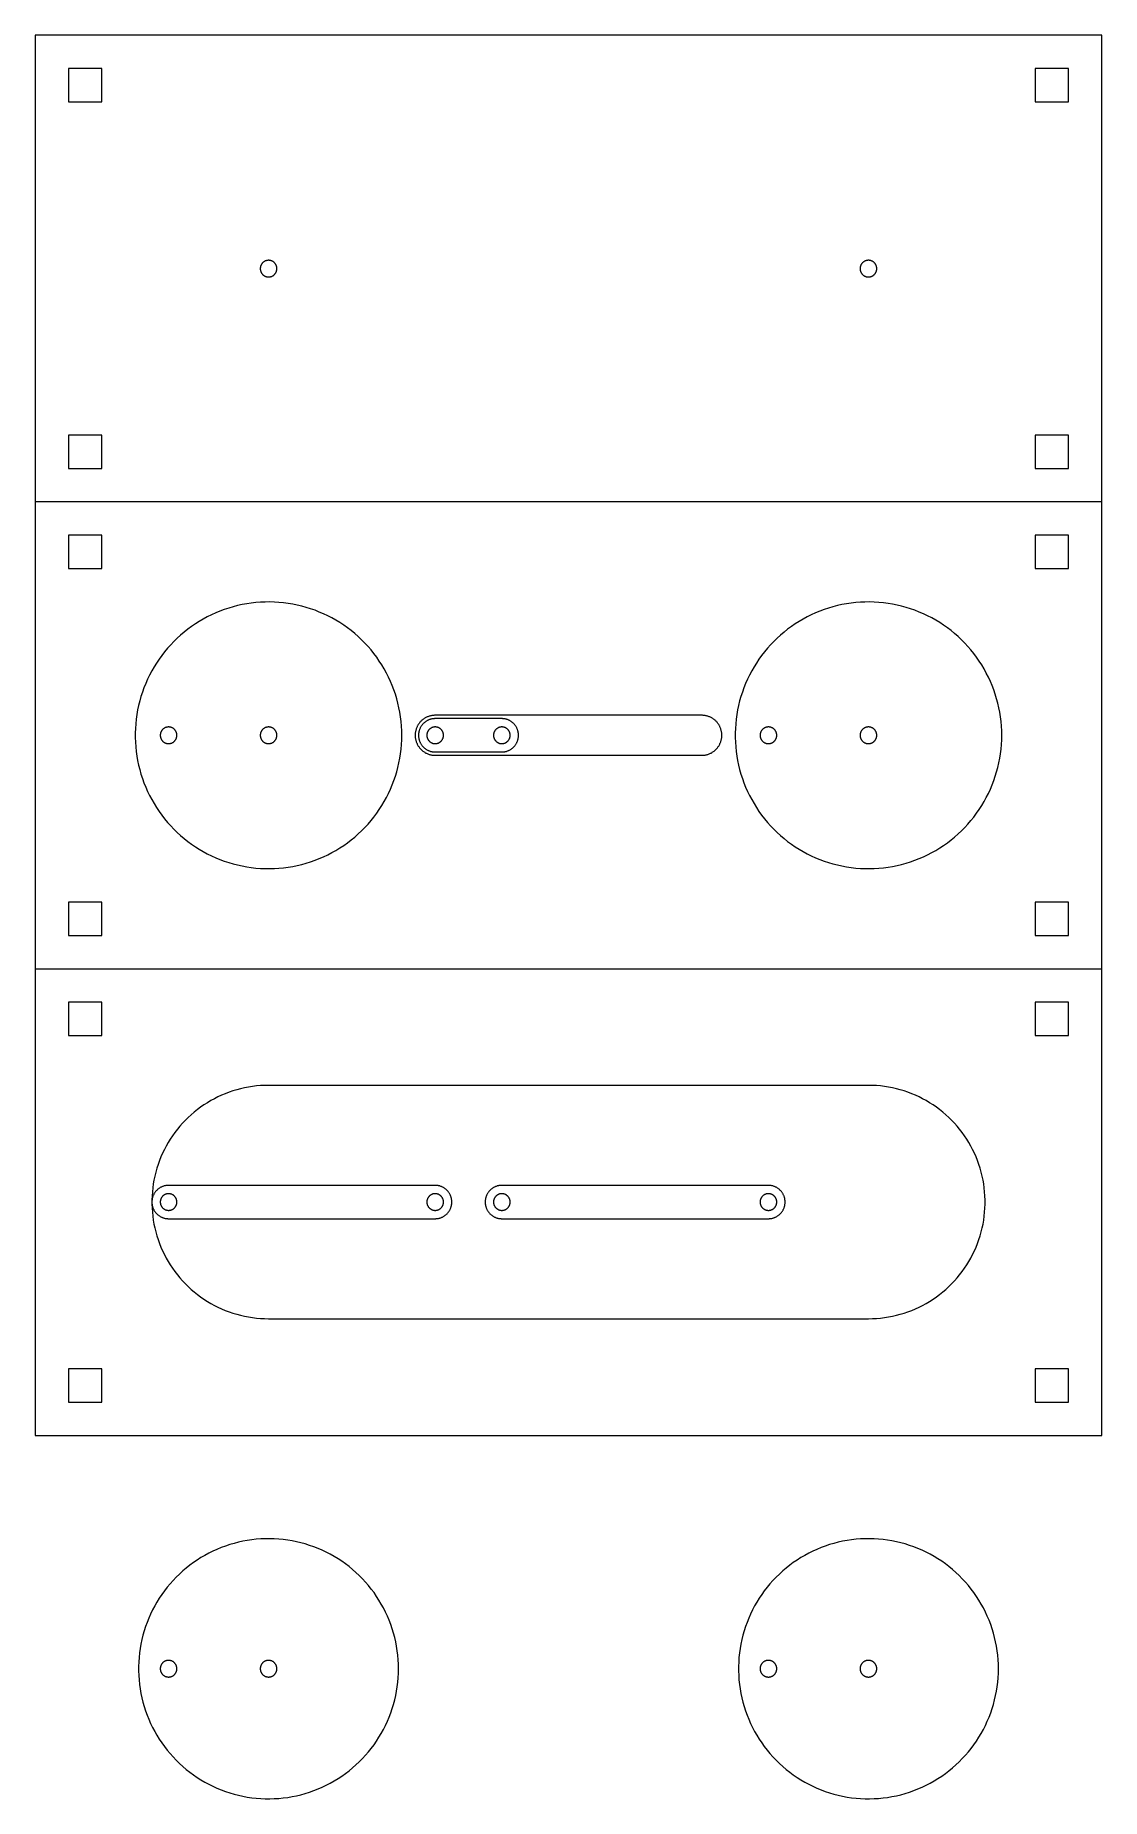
# Model space of a CAD drawing. Header units: inches. Extents: x 0 to 16, y 1.6 to 28.
import ezdxf

# ---------------------------------------------------------------- set-up
doc = ezdxf.new("R2010")
doc.units = ezdxf.units.IN
doc.header["$MEASUREMENT"] = 0
doc.layers.add('third$boards$flat', color=7, linetype='Continuous', true_color=0x000000)

msp = doc.modelspace()

# ---------------------------------------------------------------- linework, layer by layer
at = {"layer": 'third$boards$flat', "color": 3, "lineweight": 0}
for points in [[(16, 28), (0, 28)], [(0, 28), (0, 21)], [(16, 21), (16, 28)], [(0, 21), (0, 14)], [(16, 21), (0, 21)], [(16, 14), (16, 21)], [(0, 14), (0, 7)], [(0, 14), (16, 14)], [(16, 7), (16, 14)], [(0, 7), (16, 7)]]:
    msp.add_lwpolyline(points, dxfattribs=at)
at = {"layer": 'third$boards$flat', "lineweight": 0}
for points in [[(0.5, 27), (1, 27), (1, 27.5), (0.5, 27.5)], [(15, 27), (15.5, 27), (15.5, 27.5), (15, 27.5)], [(3.625, 24.5), (3.625, 24.504), (3.625, 24.509), (3.624, 24.513), (3.624, 24.517), (3.623, 24.522), (3.622, 24.526), (3.621, 24.53), (3.62, 24.534), (3.619, 24.538), (3.618, 24.543), (3.616, 24.547), (3.614, 24.551), (3.612, 24.555), (3.611, 24.558), (3.608, 24.562), (3.606, 24.566), (3.604, 24.57), (3.601, 24.573), (3.599, 24.577), (3.596, 24.58), (3.593, 24.583), (3.59, 24.586), (3.587, 24.59), (3.584, 24.593), (3.581, 24.595), (3.577, 24.598), (3.574, 24.601), (3.57, 24.603), (3.567, 24.606), (3.563, 24.608), (3.559, 24.61), (3.555, 24.612), (3.552, 24.614), (3.548, 24.616), (3.544, 24.617), (3.539, 24.619), (3.535, 24.62), (3.531, 24.621), (3.527, 24.622), (3.523, 24.623), (3.518, 24.624), (3.514, 24.624), (3.51, 24.625), (3.505, 24.625), (3.501, 24.625), (3.497, 24.625), (3.492, 24.625), (3.488, 24.624), (3.484, 24.624), (3.479, 24.623), (3.475, 24.623), (3.471, 24.622), (3.467, 24.621), (3.463, 24.619), (3.458, 24.618), (3.454, 24.616), (3.45, 24.615), (3.446, 24.613), (3.443, 24.611), (3.439, 24.609), (3.435, 24.607), (3.431, 24.604), (3.428, 24.602), (3.424, 24.599), (3.421, 24.597), (3.418, 24.594), (3.414, 24.591), (3.411, 24.588), (3.408, 24.585), (3.405, 24.582), (3.403, 24.578), (3.4, 24.575), (3.397, 24.571), (3.395, 24.568), (3.393, 24.564), (3.391, 24.56), (3.388, 24.556), (3.387, 24.553), (3.385, 24.549), (3.383, 24.545), (3.382, 24.54), (3.38, 24.536), (3.379, 24.532), (3.378, 24.528), (3.377, 24.524), (3.377, 24.519), (3.376, 24.515), (3.375, 24.511), (3.375, 24.507), (3.375, 24.502), (3.375, 24.498), (3.375, 24.493), (3.375, 24.489), (3.376, 24.485), (3.377, 24.481), (3.377, 24.476), (3.378, 24.472), (3.379, 24.468), (3.38, 24.464), (3.382, 24.46), (3.383, 24.455), (3.385, 24.451), (3.387, 24.447), (3.388, 24.444), (3.391, 24.44), (3.393, 24.436), (3.395, 24.432), (3.397, 24.429), (3.4, 24.425), (3.403, 24.422), (3.405, 24.418), (3.408, 24.415), (3.411, 24.412), (3.414, 24.409), (3.418, 24.406), (3.421, 24.403), (3.424, 24.401), (3.428, 24.398), (3.431, 24.396), (3.435, 24.393), (3.439, 24.391), (3.443, 24.389), (3.446, 24.387), (3.45, 24.385), (3.454, 24.384), (3.458, 24.382), (3.463, 24.381), (3.467, 24.379), (3.471, 24.378), (3.475, 24.377), (3.479, 24.377), (3.484, 24.376), (3.488, 24.376), (3.492, 24.375), (3.497, 24.375), (3.501, 24.375), (3.505, 24.375), (3.51, 24.375), (3.514, 24.376), (3.518, 24.376), (3.523, 24.377), (3.527, 24.378), (3.531, 24.379), (3.535, 24.38), (3.539, 24.381), (3.544, 24.383), (3.548, 24.384), (3.552, 24.386), (3.555, 24.388), (3.559, 24.39), (3.563, 24.392), (3.567, 24.394), (3.57, 24.397), (3.574, 24.399), (3.577, 24.402), (3.581, 24.405), (3.584, 24.407), (3.587, 24.41), (3.59, 24.414), (3.593, 24.417), (3.596, 24.42), (3.599, 24.423), (3.601, 24.427), (3.604, 24.43), (3.606, 24.434), (3.608, 24.438), (3.611, 24.442), (3.612, 24.445), (3.614, 24.449), (3.616, 24.453), (3.618, 24.457), (3.619, 24.462), (3.62, 24.466), (3.621, 24.47), (3.622, 24.474), (3.623, 24.478), (3.624, 24.483), (3.624, 24.487), (3.625, 24.491), (3.625, 24.496)], [(12.625, 24.5), (12.625, 24.504), (12.625, 24.509), (12.624, 24.513), (12.624, 24.517), (12.623, 24.522), (12.622, 24.526), (12.621, 24.53), (12.62, 24.534), (12.619, 24.538), (12.618, 24.543), (12.616, 24.547), (12.614, 24.551), (12.612, 24.555), (12.611, 24.558), (12.608, 24.562), (12.606, 24.566), (12.604, 24.57), (12.601, 24.573), (12.599, 24.577), (12.596, 24.58), (12.593, 24.583), (12.59, 24.586), (12.587, 24.59), (12.584, 24.593), (12.581, 24.595), (12.577, 24.598), (12.574, 24.601), (12.57, 24.603), (12.567, 24.606), (12.563, 24.608), (12.559, 24.61), (12.555, 24.612), (12.552, 24.614), (12.548, 24.616), (12.544, 24.617), (12.539, 24.619), (12.535, 24.62), (12.531, 24.621), (12.527, 24.622), (12.523, 24.623), (12.518, 24.624), (12.514, 24.624), (12.51, 24.625), (12.505, 24.625), (12.501, 24.625), (12.497, 24.625), (12.492, 24.625), (12.488, 24.624), (12.484, 24.624), (12.479, 24.623), (12.475, 24.623), (12.471, 24.622), (12.467, 24.621), (12.463, 24.619), (12.458, 24.618), (12.454, 24.616), (12.45, 24.615), (12.446, 24.613), (12.443, 24.611), (12.439, 24.609), (12.435, 24.607), (12.431, 24.604), (12.428, 24.602), (12.424, 24.599), (12.421, 24.597), (12.418, 24.594), (12.414, 24.591), (12.411, 24.588), (12.408, 24.585), (12.405, 24.582), (12.403, 24.578), (12.4, 24.575), (12.397, 24.571), (12.395, 24.568), (12.393, 24.564), (12.391, 24.56), (12.388, 24.556), (12.387, 24.553), (12.385, 24.549), (12.383, 24.545), (12.382, 24.54), (12.38, 24.536), (12.379, 24.532), (12.378, 24.528), (12.377, 24.524), (12.377, 24.519), (12.376, 24.515), (12.375, 24.511), (12.375, 24.507), (12.375, 24.502), (12.375, 24.498), (12.375, 24.493), (12.375, 24.489), (12.376, 24.485), (12.377, 24.481), (12.377, 24.476), (12.378, 24.472), (12.379, 24.468), (12.38, 24.464), (12.382, 24.46), (12.383, 24.455), (12.385, 24.451), (12.387, 24.447), (12.388, 24.444), (12.391, 24.44), (12.393, 24.436), (12.395, 24.432), (12.397, 24.429), (12.4, 24.425), (12.403, 24.422), (12.405, 24.418), (12.408, 24.415), (12.411, 24.412), (12.414, 24.409), (12.418, 24.406), (12.421, 24.403), (12.424, 24.401), (12.428, 24.398), (12.431, 24.396), (12.435, 24.393), (12.439, 24.391), (12.443, 24.389), (12.446, 24.387), (12.45, 24.385), (12.454, 24.384), (12.458, 24.382), (12.463, 24.381), (12.467, 24.379), (12.471, 24.378), (12.475, 24.377), (12.479, 24.377), (12.484, 24.376), (12.488, 24.376), (12.492, 24.375), (12.497, 24.375), (12.501, 24.375), (12.505, 24.375), (12.51, 24.375), (12.514, 24.376), (12.518, 24.376), (12.523, 24.377), (12.527, 24.378), (12.531, 24.379), (12.535, 24.38), (12.539, 24.381), (12.544, 24.383), (12.548, 24.384), (12.552, 24.386), (12.555, 24.388), (12.559, 24.39), (12.563, 24.392), (12.567, 24.394), (12.57, 24.397), (12.574, 24.399), (12.577, 24.402), (12.581, 24.405), (12.584, 24.407), (12.587, 24.41), (12.59, 24.414), (12.593, 24.417), (12.596, 24.42), (12.599, 24.423), (12.601, 24.427), (12.604, 24.43), (12.606, 24.434), (12.608, 24.438), (12.611, 24.442), (12.612, 24.445), (12.614, 24.449), (12.616, 24.453), (12.618, 24.457), (12.619, 24.462), (12.62, 24.466), (12.621, 24.47), (12.622, 24.474), (12.623, 24.478), (12.624, 24.483), (12.624, 24.487), (12.625, 24.491), (12.625, 24.496)], [(0.5, 21.5), (1, 21.5), (1, 22), (0.5, 22)], [(15, 21.5), (15.5, 21.5), (15.5, 22), (15, 22)], [(0.5, 20), (1, 20), (1, 20.5), (0.5, 20.5)], [(15, 20), (15.5, 20), (15.5, 20.5), (15, 20.5)], [(5.5, 17.5), (5.499, 17.569), (5.495, 17.639), (5.489, 17.708), (5.481, 17.777), (5.47, 17.845), (5.457, 17.914), (5.441, 17.981), (5.423, 18.048), (5.403, 18.115), (5.381, 18.18), (5.356, 18.245), (5.329, 18.309), (5.3, 18.372), (5.268, 18.434), (5.235, 18.495), (5.199, 18.555), (5.162, 18.613), (5.122, 18.67), (5.081, 18.726), (5.037, 18.78), (4.992, 18.832), (4.945, 18.883), (4.896, 18.933), (4.845, 18.98), (4.793, 19.026), (4.739, 19.07), (4.684, 19.112), (4.627, 19.152), (4.569, 19.19), (4.51, 19.226), (4.449, 19.26), (4.388, 19.292), (4.325, 19.322), (4.261, 19.349), (4.197, 19.375), (4.131, 19.398), (4.065, 19.419), (3.998, 19.437), (3.931, 19.453), (3.862, 19.467), (3.794, 19.478), (3.725, 19.487), (3.656, 19.494), (3.587, 19.498), (3.517, 19.5), (3.448, 19.499), (3.379, 19.496), (3.309, 19.491), (3.24, 19.483), (3.172, 19.473), (3.103, 19.46), (3.036, 19.445), (2.968, 19.428), (2.902, 19.408), (2.836, 19.387), (2.771, 19.362), (2.707, 19.336), (2.643, 19.307), (2.581, 19.276), (2.52, 19.244), (2.46, 19.208), (2.402, 19.171), (2.344, 19.132), (2.288, 19.091), (2.234, 19.048), (2.181, 19.003), (2.129, 18.957), (2.08, 18.908), (2.032, 18.858), (1.985, 18.806), (1.941, 18.753), (1.898, 18.698), (1.858, 18.642), (1.819, 18.584), (1.783, 18.525), (1.748, 18.465), (1.716, 18.403), (1.685, 18.341), (1.657, 18.277), (1.631, 18.213), (1.608, 18.148), (1.586, 18.082), (1.567, 18.015), (1.551, 17.947), (1.536, 17.88), (1.524, 17.811), (1.515, 17.742), (1.508, 17.673), (1.503, 17.604), (1.5, 17.535), (1.5, 17.465), (1.503, 17.396), (1.508, 17.327), (1.515, 17.258), (1.524, 17.189), (1.536, 17.12), (1.551, 17.053), (1.567, 16.985), (1.586, 16.918), (1.608, 16.852), (1.631, 16.787), (1.657, 16.723), (1.685, 16.659), (1.716, 16.597), (1.748, 16.535), (1.783, 16.475), (1.819, 16.416), (1.858, 16.358), (1.898, 16.302), (1.941, 16.247), (1.985, 16.194), (2.032, 16.142), (2.08, 16.092), (2.129, 16.043), (2.181, 15.997), (2.234, 15.952), (2.288, 15.909), (2.344, 15.868), (2.402, 15.829), (2.46, 15.792), (2.52, 15.756), (2.581, 15.724), (2.643, 15.693), (2.707, 15.664), (2.771, 15.638), (2.836, 15.613), (2.902, 15.592), (2.968, 15.572), (3.036, 15.555), (3.103, 15.54), (3.172, 15.527), (3.24, 15.517), (3.309, 15.509), (3.379, 15.504), (3.448, 15.501), (3.517, 15.5), (3.587, 15.502), (3.656, 15.506), (3.725, 15.513), (3.794, 15.522), (3.862, 15.533), (3.931, 15.547), (3.998, 15.563), (4.065, 15.581), (4.131, 15.602), (4.197, 15.625), (4.261, 15.651), (4.325, 15.678), (4.388, 15.708), (4.449, 15.74), (4.51, 15.774), (4.569, 15.81), (4.627, 15.848), (4.684, 15.888), (4.739, 15.93), (4.793, 15.974), (4.845, 16.02), (4.896, 16.067), (4.945, 16.117), (4.992, 16.168), (5.037, 16.22), (5.081, 16.274), (5.122, 16.33), (5.162, 16.387), (5.199, 16.445), (5.235, 16.505), (5.268, 16.566), (5.3, 16.628), (5.329, 16.691), (5.356, 16.755), (5.381, 16.82), (5.403, 16.885), (5.423, 16.952), (5.441, 17.019), (5.457, 17.086), (5.47, 17.155), (5.481, 17.223), (5.489, 17.292), (5.495, 17.361), (5.499, 17.431)], [(14.5, 17.5), (14.499, 17.569), (14.495, 17.639), (14.489, 17.708), (14.481, 17.777), (14.47, 17.845), (14.457, 17.914), (14.441, 17.981), (14.423, 18.048), (14.403, 18.115), (14.381, 18.18), (14.356, 18.245), (14.329, 18.309), (14.3, 18.372), (14.268, 18.434), (14.235, 18.495), (14.199, 18.555), (14.162, 18.613), (14.122, 18.67), (14.081, 18.726), (14.037, 18.78), (13.992, 18.832), (13.945, 18.883), (13.896, 18.933), (13.845, 18.98), (13.793, 19.026), (13.739, 19.07), (13.684, 19.112), (13.627, 19.152), (13.569, 19.19), (13.51, 19.226), (13.449, 19.26), (13.388, 19.292), (13.325, 19.322), (13.261, 19.349), (13.197, 19.375), (13.131, 19.398), (13.065, 19.419), (12.998, 19.437), (12.931, 19.453), (12.862, 19.467), (12.794, 19.478), (12.725, 19.487), (12.656, 19.494), (12.587, 19.498), (12.517, 19.5), (12.448, 19.499), (12.379, 19.496), (12.309, 19.491), (12.24, 19.483), (12.172, 19.473), (12.103, 19.46), (12.036, 19.445), (11.968, 19.428), (11.902, 19.408), (11.836, 19.387), (11.771, 19.362), (11.707, 19.336), (11.643, 19.307), (11.581, 19.276), (11.52, 19.244), (11.46, 19.208), (11.402, 19.171), (11.344, 19.132), (11.288, 19.091), (11.234, 19.048), (11.181, 19.003), (11.129, 18.957), (11.08, 18.908), (11.032, 18.858), (10.985, 18.806), (10.941, 18.753), (10.898, 18.698), (10.858, 18.642), (10.819, 18.584), (10.783, 18.525), (10.748, 18.465), (10.716, 18.403), (10.685, 18.341), (10.657, 18.277), (10.631, 18.213), (10.608, 18.148), (10.586, 18.082), (10.567, 18.015), (10.551, 17.947), (10.536, 17.88), (10.524, 17.811), (10.515, 17.742), (10.508, 17.673), (10.503, 17.604), (10.5, 17.535), (10.5, 17.465), (10.503, 17.396), (10.508, 17.327), (10.515, 17.258), (10.524, 17.189), (10.536, 17.12), (10.551, 17.053), (10.567, 16.985), (10.586, 16.918), (10.608, 16.852), (10.631, 16.787), (10.657, 16.723), (10.685, 16.659), (10.716, 16.597), (10.748, 16.535), (10.783, 16.475), (10.819, 16.416), (10.858, 16.358), (10.898, 16.302), (10.941, 16.247), (10.985, 16.194), (11.032, 16.142), (11.08, 16.092), (11.129, 16.043), (11.181, 15.997), (11.234, 15.952), (11.288, 15.909), (11.344, 15.868), (11.402, 15.829), (11.46, 15.792), (11.52, 15.756), (11.581, 15.724), (11.643, 15.693), (11.707, 15.664), (11.771, 15.638), (11.836, 15.613), (11.902, 15.592), (11.968, 15.572), (12.036, 15.555), (12.103, 15.54), (12.172, 15.527), (12.24, 15.517), (12.309, 15.509), (12.379, 15.504), (12.448, 15.501), (12.517, 15.5), (12.587, 15.502), (12.656, 15.506), (12.725, 15.513), (12.794, 15.522), (12.862, 15.533), (12.931, 15.547), (12.998, 15.563), (13.065, 15.581), (13.131, 15.602), (13.197, 15.625), (13.261, 15.651), (13.325, 15.678), (13.388, 15.708), (13.449, 15.74), (13.51, 15.774), (13.569, 15.81), (13.627, 15.848), (13.684, 15.888), (13.739, 15.93), (13.793, 15.974), (13.845, 16.02), (13.896, 16.067), (13.945, 16.117), (13.992, 16.168), (14.037, 16.22), (14.081, 16.274), (14.122, 16.33), (14.162, 16.387), (14.199, 16.445), (14.235, 16.505), (14.268, 16.566), (14.3, 16.628), (14.329, 16.691), (14.356, 16.755), (14.381, 16.82), (14.403, 16.885), (14.423, 16.952), (14.441, 17.019), (14.457, 17.086), (14.47, 17.155), (14.481, 17.223), (14.489, 17.292), (14.495, 17.361), (14.499, 17.431)], [(2.125, 17.5), (2.125, 17.504), (2.125, 17.509), (2.124, 17.513), (2.124, 17.517), (2.123, 17.522), (2.122, 17.526), (2.121, 17.53), (2.12, 17.534), (2.119, 17.538), (2.118, 17.543), (2.116, 17.547), (2.114, 17.551), (2.112, 17.555), (2.111, 17.558), (2.108, 17.562), (2.106, 17.566), (2.104, 17.57), (2.101, 17.573), (2.099, 17.577), (2.096, 17.58), (2.093, 17.583), (2.09, 17.586), (2.087, 17.59), (2.084, 17.593), (2.081, 17.595), (2.077, 17.598), (2.074, 17.601), (2.07, 17.603), (2.067, 17.606), (2.063, 17.608), (2.059, 17.61), (2.055, 17.612), (2.052, 17.614), (2.048, 17.616), (2.044, 17.617), (2.039, 17.619), (2.035, 17.62), (2.031, 17.621), (2.027, 17.622), (2.023, 17.623), (2.018, 17.624), (2.014, 17.624), (2.01, 17.625), (2.005, 17.625), (2.001, 17.625), (1.997, 17.625), (1.992, 17.625), (1.988, 17.624), (1.984, 17.624), (1.979, 17.623), (1.975, 17.623), (1.971, 17.622), (1.967, 17.621), (1.963, 17.619), (1.958, 17.618), (1.954, 17.616), (1.95, 17.615), (1.946, 17.613), (1.943, 17.611), (1.939, 17.609), (1.935, 17.607), (1.931, 17.604), (1.928, 17.602), (1.924, 17.599), (1.921, 17.597), (1.918, 17.594), (1.914, 17.591), (1.911, 17.588), (1.908, 17.585), (1.905, 17.582), (1.903, 17.578), (1.9, 17.575), (1.897, 17.571), (1.895, 17.568), (1.893, 17.564), (1.891, 17.56), (1.888, 17.556), (1.887, 17.553), (1.885, 17.549), (1.883, 17.545), (1.882, 17.54), (1.88, 17.536), (1.879, 17.532), (1.878, 17.528), (1.877, 17.524), (1.877, 17.519), (1.876, 17.515), (1.875, 17.511), (1.875, 17.507), (1.875, 17.502), (1.875, 17.498), (1.875, 17.493), (1.875, 17.489), (1.876, 17.485), (1.877, 17.481), (1.877, 17.476), (1.878, 17.472), (1.879, 17.468), (1.88, 17.464), (1.882, 17.46), (1.883, 17.455), (1.885, 17.451), (1.887, 17.447), (1.888, 17.444), (1.891, 17.44), (1.893, 17.436), (1.895, 17.432), (1.897, 17.429), (1.9, 17.425), (1.903, 17.422), (1.905, 17.418), (1.908, 17.415), (1.911, 17.412), (1.914, 17.409), (1.918, 17.406), (1.921, 17.403), (1.924, 17.401), (1.928, 17.398), (1.931, 17.396), (1.935, 17.393), (1.939, 17.391), (1.943, 17.389), (1.946, 17.387), (1.95, 17.385), (1.954, 17.384), (1.958, 17.382), (1.963, 17.381), (1.967, 17.379), (1.971, 17.378), (1.975, 17.377), (1.979, 17.377), (1.984, 17.376), (1.988, 17.376), (1.992, 17.375), (1.997, 17.375), (2.001, 17.375), (2.005, 17.375), (2.01, 17.375), (2.014, 17.376), (2.018, 17.376), (2.023, 17.377), (2.027, 17.378), (2.031, 17.379), (2.035, 17.38), (2.039, 17.381), (2.044, 17.383), (2.048, 17.384), (2.052, 17.386), (2.055, 17.388), (2.059, 17.39), (2.063, 17.392), (2.067, 17.394), (2.07, 17.397), (2.074, 17.399), (2.077, 17.402), (2.081, 17.405), (2.084, 17.407), (2.087, 17.41), (2.09, 17.414), (2.093, 17.417), (2.096, 17.42), (2.099, 17.423), (2.101, 17.427), (2.104, 17.43), (2.106, 17.434), (2.108, 17.438), (2.111, 17.442), (2.112, 17.445), (2.114, 17.449), (2.116, 17.453), (2.118, 17.457), (2.119, 17.462), (2.12, 17.466), (2.121, 17.47), (2.122, 17.474), (2.123, 17.478), (2.124, 17.483), (2.124, 17.487), (2.125, 17.491), (2.125, 17.496)], [(3.625, 17.5), (3.625, 17.504), (3.625, 17.509), (3.624, 17.513), (3.624, 17.517), (3.623, 17.522), (3.622, 17.526), (3.621, 17.53), (3.62, 17.534), (3.619, 17.538), (3.618, 17.543), (3.616, 17.547), (3.614, 17.551), (3.612, 17.555), (3.611, 17.558), (3.608, 17.562), (3.606, 17.566), (3.604, 17.57), (3.601, 17.573), (3.599, 17.577), (3.596, 17.58), (3.593, 17.583), (3.59, 17.586), (3.587, 17.59), (3.584, 17.593), (3.581, 17.595), (3.577, 17.598), (3.574, 17.601), (3.57, 17.603), (3.567, 17.606), (3.563, 17.608), (3.559, 17.61), (3.555, 17.612), (3.552, 17.614), (3.548, 17.616), (3.544, 17.617), (3.539, 17.619), (3.535, 17.62), (3.531, 17.621), (3.527, 17.622), (3.523, 17.623), (3.518, 17.624), (3.514, 17.624), (3.51, 17.625), (3.505, 17.625), (3.501, 17.625), (3.497, 17.625), (3.492, 17.625), (3.488, 17.624), (3.484, 17.624), (3.479, 17.623), (3.475, 17.623), (3.471, 17.622), (3.467, 17.621), (3.463, 17.619), (3.458, 17.618), (3.454, 17.616), (3.45, 17.615), (3.446, 17.613), (3.443, 17.611), (3.439, 17.609), (3.435, 17.607), (3.431, 17.604), (3.428, 17.602), (3.424, 17.599), (3.421, 17.597), (3.418, 17.594), (3.414, 17.591), (3.411, 17.588), (3.408, 17.585), (3.405, 17.582), (3.403, 17.578), (3.4, 17.575), (3.397, 17.571), (3.395, 17.568), (3.393, 17.564), (3.391, 17.56), (3.388, 17.556), (3.387, 17.553), (3.385, 17.549), (3.383, 17.545), (3.382, 17.54), (3.38, 17.536), (3.379, 17.532), (3.378, 17.528), (3.377, 17.524), (3.377, 17.519), (3.376, 17.515), (3.375, 17.511), (3.375, 17.507), (3.375, 17.502), (3.375, 17.498), (3.375, 17.493), (3.375, 17.489), (3.376, 17.485), (3.377, 17.481), (3.377, 17.476), (3.378, 17.472), (3.379, 17.468), (3.38, 17.464), (3.382, 17.46), (3.383, 17.455), (3.385, 17.451), (3.387, 17.447), (3.388, 17.444), (3.391, 17.44), (3.393, 17.436), (3.395, 17.432), (3.397, 17.429), (3.4, 17.425), (3.403, 17.422), (3.405, 17.418), (3.408, 17.415), (3.411, 17.412), (3.414, 17.409), (3.418, 17.406), (3.421, 17.403), (3.424, 17.401), (3.428, 17.398), (3.431, 17.396), (3.435, 17.393), (3.439, 17.391), (3.443, 17.389), (3.446, 17.387), (3.45, 17.385), (3.454, 17.384), (3.458, 17.382), (3.463, 17.381), (3.467, 17.379), (3.471, 17.378), (3.475, 17.377), (3.479, 17.377), (3.484, 17.376), (3.488, 17.376), (3.492, 17.375), (3.497, 17.375), (3.501, 17.375), (3.505, 17.375), (3.51, 17.375), (3.514, 17.376), (3.518, 17.376), (3.523, 17.377), (3.527, 17.378), (3.531, 17.379), (3.535, 17.38), (3.539, 17.381), (3.544, 17.383), (3.548, 17.384), (3.552, 17.386), (3.555, 17.388), (3.559, 17.39), (3.563, 17.392), (3.567, 17.394), (3.57, 17.397), (3.574, 17.399), (3.577, 17.402), (3.581, 17.405), (3.584, 17.407), (3.587, 17.41), (3.59, 17.414), (3.593, 17.417), (3.596, 17.42), (3.599, 17.423), (3.601, 17.427), (3.604, 17.43), (3.606, 17.434), (3.608, 17.438), (3.611, 17.442), (3.612, 17.445), (3.614, 17.449), (3.616, 17.453), (3.618, 17.457), (3.619, 17.462), (3.62, 17.466), (3.621, 17.47), (3.622, 17.474), (3.623, 17.478), (3.624, 17.483), (3.624, 17.487), (3.625, 17.491), (3.625, 17.496)], [(6.125, 17.5), (6.125, 17.504), (6.125, 17.509), (6.124, 17.513), (6.124, 17.517), (6.123, 17.522), (6.122, 17.526), (6.121, 17.53), (6.12, 17.534), (6.119, 17.538), (6.118, 17.543), (6.116, 17.547), (6.114, 17.551), (6.112, 17.555), (6.111, 17.558), (6.108, 17.562), (6.106, 17.566), (6.104, 17.57), (6.101, 17.573), (6.099, 17.577), (6.096, 17.58), (6.093, 17.583), (6.09, 17.586), (6.087, 17.59), (6.084, 17.593), (6.081, 17.595), (6.077, 17.598), (6.074, 17.601), (6.07, 17.603), (6.067, 17.606), (6.063, 17.608), (6.059, 17.61), (6.055, 17.612), (6.052, 17.614), (6.048, 17.616), (6.044, 17.617), (6.039, 17.619), (6.035, 17.62), (6.031, 17.621), (6.027, 17.622), (6.023, 17.623), (6.018, 17.624), (6.014, 17.624), (6.01, 17.625), (6.005, 17.625), (6.001, 17.625), (5.997, 17.625), (5.992, 17.625), (5.988, 17.624), (5.984, 17.624), (5.979, 17.623), (5.975, 17.623), (5.971, 17.622), (5.967, 17.621), (5.963, 17.619), (5.958, 17.618), (5.954, 17.616), (5.95, 17.615), (5.946, 17.613), (5.943, 17.611), (5.939, 17.609), (5.935, 17.607), (5.931, 17.604), (5.928, 17.602), (5.924, 17.599), (5.921, 17.597), (5.918, 17.594), (5.914, 17.591), (5.911, 17.588), (5.908, 17.585), (5.905, 17.582), (5.903, 17.578), (5.9, 17.575), (5.897, 17.571), (5.895, 17.568), (5.893, 17.564), (5.891, 17.56), (5.888, 17.556), (5.887, 17.553), (5.885, 17.549), (5.883, 17.545), (5.882, 17.54), (5.88, 17.536), (5.879, 17.532), (5.878, 17.528), (5.877, 17.524), (5.877, 17.519), (5.876, 17.515), (5.875, 17.511), (5.875, 17.507), (5.875, 17.502), (5.875, 17.498), (5.875, 17.493), (5.875, 17.489), (5.876, 17.485), (5.877, 17.481), (5.877, 17.476), (5.878, 17.472), (5.879, 17.468), (5.88, 17.464), (5.882, 17.46), (5.883, 17.455), (5.885, 17.451), (5.887, 17.447), (5.888, 17.444), (5.891, 17.44), (5.893, 17.436), (5.895, 17.432), (5.897, 17.429), (5.9, 17.425), (5.903, 17.422), (5.905, 17.418), (5.908, 17.415), (5.911, 17.412), (5.914, 17.409), (5.918, 17.406), (5.921, 17.403), (5.924, 17.401), (5.928, 17.398), (5.931, 17.396), (5.935, 17.393), (5.939, 17.391), (5.943, 17.389), (5.946, 17.387), (5.95, 17.385), (5.954, 17.384), (5.958, 17.382), (5.963, 17.381), (5.967, 17.379), (5.971, 17.378), (5.975, 17.377), (5.979, 17.377), (5.984, 17.376), (5.988, 17.376), (5.992, 17.375), (5.997, 17.375), (6.001, 17.375), (6.005, 17.375), (6.01, 17.375), (6.014, 17.376), (6.018, 17.376), (6.023, 17.377), (6.027, 17.378), (6.031, 17.379), (6.035, 17.38), (6.039, 17.381), (6.044, 17.383), (6.048, 17.384), (6.052, 17.386), (6.055, 17.388), (6.059, 17.39), (6.063, 17.392), (6.067, 17.394), (6.07, 17.397), (6.074, 17.399), (6.077, 17.402), (6.081, 17.405), (6.084, 17.407), (6.087, 17.41), (6.09, 17.414), (6.093, 17.417), (6.096, 17.42), (6.099, 17.423), (6.101, 17.427), (6.104, 17.43), (6.106, 17.434), (6.108, 17.438), (6.111, 17.442), (6.112, 17.445), (6.114, 17.449), (6.116, 17.453), (6.118, 17.457), (6.119, 17.462), (6.12, 17.466), (6.121, 17.47), (6.122, 17.474), (6.123, 17.478), (6.124, 17.483), (6.124, 17.487), (6.125, 17.491), (6.125, 17.496)], [(7.125, 17.5), (7.125, 17.504), (7.125, 17.509), (7.124, 17.513), (7.124, 17.517), (7.123, 17.522), (7.122, 17.526), (7.121, 17.53), (7.12, 17.534), (7.119, 17.538), (7.118, 17.543), (7.116, 17.547), (7.114, 17.551), (7.112, 17.555), (7.111, 17.558), (7.108, 17.562), (7.106, 17.566), (7.104, 17.57), (7.101, 17.573), (7.099, 17.577), (7.096, 17.58), (7.093, 17.583), (7.09, 17.586), (7.087, 17.59), (7.084, 17.593), (7.081, 17.595), (7.077, 17.598), (7.074, 17.601), (7.07, 17.603), (7.067, 17.606), (7.063, 17.608), (7.059, 17.61), (7.055, 17.612), (7.052, 17.614), (7.048, 17.616), (7.044, 17.617), (7.039, 17.619), (7.035, 17.62), (7.031, 17.621), (7.027, 17.622), (7.023, 17.623), (7.018, 17.624), (7.014, 17.624), (7.01, 17.625), (7.005, 17.625), (7.001, 17.625), (6.997, 17.625), (6.992, 17.625), (6.988, 17.624), (6.984, 17.624), (6.979, 17.623), (6.975, 17.623), (6.971, 17.622), (6.967, 17.621), (6.963, 17.619), (6.958, 17.618), (6.954, 17.616), (6.95, 17.615), (6.946, 17.613), (6.943, 17.611), (6.939, 17.609), (6.935, 17.607), (6.931, 17.604), (6.928, 17.602), (6.924, 17.599), (6.921, 17.597), (6.918, 17.594), (6.914, 17.591), (6.911, 17.588), (6.908, 17.585), (6.905, 17.582), (6.903, 17.578), (6.9, 17.575), (6.897, 17.571), (6.895, 17.568), (6.893, 17.564), (6.891, 17.56), (6.888, 17.556), (6.887, 17.553), (6.885, 17.549), (6.883, 17.545), (6.882, 17.54), (6.88, 17.536), (6.879, 17.532), (6.878, 17.528), (6.877, 17.524), (6.877, 17.519), (6.876, 17.515), (6.875, 17.511), (6.875, 17.507), (6.875, 17.502), (6.875, 17.498), (6.875, 17.493), (6.875, 17.489), (6.876, 17.485), (6.877, 17.481), (6.877, 17.476), (6.878, 17.472), (6.879, 17.468), (6.88, 17.464), (6.882, 17.46), (6.883, 17.455), (6.885, 17.451), (6.887, 17.447), (6.888, 17.444), (6.891, 17.44), (6.893, 17.436), (6.895, 17.432), (6.897, 17.429), (6.9, 17.425), (6.903, 17.422), (6.905, 17.418), (6.908, 17.415), (6.911, 17.412), (6.914, 17.409), (6.918, 17.406), (6.921, 17.403), (6.924, 17.401), (6.928, 17.398), (6.931, 17.396), (6.935, 17.393), (6.939, 17.391), (6.943, 17.389), (6.946, 17.387), (6.95, 17.385), (6.954, 17.384), (6.958, 17.382), (6.963, 17.381), (6.967, 17.379), (6.971, 17.378), (6.975, 17.377), (6.979, 17.377), (6.984, 17.376), (6.988, 17.376), (6.992, 17.375), (6.997, 17.375), (7.001, 17.375), (7.005, 17.375), (7.01, 17.375), (7.014, 17.376), (7.018, 17.376), (7.023, 17.377), (7.027, 17.378), (7.031, 17.379), (7.035, 17.38), (7.039, 17.381), (7.044, 17.383), (7.048, 17.384), (7.052, 17.386), (7.055, 17.388), (7.059, 17.39), (7.063, 17.392), (7.067, 17.394), (7.07, 17.397), (7.074, 17.399), (7.077, 17.402), (7.081, 17.405), (7.084, 17.407), (7.087, 17.41), (7.09, 17.414), (7.093, 17.417), (7.096, 17.42), (7.099, 17.423), (7.101, 17.427), (7.104, 17.43), (7.106, 17.434), (7.108, 17.438), (7.111, 17.442), (7.112, 17.445), (7.114, 17.449), (7.116, 17.453), (7.118, 17.457), (7.119, 17.462), (7.12, 17.466), (7.121, 17.47), (7.122, 17.474), (7.123, 17.478), (7.124, 17.483), (7.124, 17.487), (7.125, 17.491), (7.125, 17.496)], [(11.125, 17.5), (11.125, 17.504), (11.125, 17.509), (11.124, 17.513), (11.124, 17.517), (11.123, 17.522), (11.122, 17.526), (11.121, 17.53), (11.12, 17.534), (11.119, 17.538), (11.118, 17.543), (11.116, 17.547), (11.114, 17.551), (11.112, 17.555), (11.111, 17.558), (11.108, 17.562), (11.106, 17.566), (11.104, 17.57), (11.101, 17.573), (11.099, 17.577), (11.096, 17.58), (11.093, 17.583), (11.09, 17.586), (11.087, 17.59), (11.084, 17.593), (11.081, 17.595), (11.077, 17.598), (11.074, 17.601), (11.07, 17.603), (11.067, 17.606), (11.063, 17.608), (11.059, 17.61), (11.055, 17.612), (11.052, 17.614), (11.048, 17.616), (11.044, 17.617), (11.039, 17.619), (11.035, 17.62), (11.031, 17.621), (11.027, 17.622), (11.023, 17.623), (11.018, 17.624), (11.014, 17.624), (11.01, 17.625), (11.005, 17.625), (11.001, 17.625), (10.997, 17.625), (10.992, 17.625), (10.988, 17.624), (10.984, 17.624), (10.979, 17.623), (10.975, 17.623), (10.971, 17.622), (10.967, 17.621), (10.963, 17.619), (10.958, 17.618), (10.954, 17.616), (10.95, 17.615), (10.946, 17.613), (10.943, 17.611), (10.939, 17.609), (10.935, 17.607), (10.931, 17.604), (10.928, 17.602), (10.924, 17.599), (10.921, 17.597), (10.918, 17.594), (10.914, 17.591), (10.911, 17.588), (10.908, 17.585), (10.905, 17.582), (10.903, 17.578), (10.9, 17.575), (10.897, 17.571), (10.895, 17.568), (10.893, 17.564), (10.891, 17.56), (10.888, 17.556), (10.887, 17.553), (10.885, 17.549), (10.883, 17.545), (10.882, 17.54), (10.88, 17.536), (10.879, 17.532), (10.878, 17.528), (10.877, 17.524), (10.877, 17.519), (10.876, 17.515), (10.875, 17.511), (10.875, 17.507), (10.875, 17.502), (10.875, 17.498), (10.875, 17.493), (10.875, 17.489), (10.876, 17.485), (10.877, 17.481), (10.877, 17.476), (10.878, 17.472), (10.879, 17.468), (10.88, 17.464), (10.882, 17.46), (10.883, 17.455), (10.885, 17.451), (10.887, 17.447), (10.888, 17.444), (10.891, 17.44), (10.893, 17.436), (10.895, 17.432), (10.897, 17.429), (10.9, 17.425), (10.903, 17.422), (10.905, 17.418), (10.908, 17.415), (10.911, 17.412), (10.914, 17.409), (10.918, 17.406), (10.921, 17.403), (10.924, 17.401), (10.928, 17.398), (10.931, 17.396), (10.935, 17.393), (10.939, 17.391), (10.943, 17.389), (10.946, 17.387), (10.95, 17.385), (10.954, 17.384), (10.958, 17.382), (10.963, 17.381), (10.967, 17.379), (10.971, 17.378), (10.975, 17.377), (10.979, 17.377), (10.984, 17.376), (10.988, 17.376), (10.992, 17.375), (10.997, 17.375), (11.001, 17.375), (11.005, 17.375), (11.01, 17.375), (11.014, 17.376), (11.018, 17.376), (11.023, 17.377), (11.027, 17.378), (11.031, 17.379), (11.035, 17.38), (11.039, 17.381), (11.044, 17.383), (11.048, 17.384), (11.052, 17.386), (11.055, 17.388), (11.059, 17.39), (11.063, 17.392), (11.067, 17.394), (11.07, 17.397), (11.074, 17.399), (11.077, 17.402), (11.081, 17.405), (11.084, 17.407), (11.087, 17.41), (11.09, 17.414), (11.093, 17.417), (11.096, 17.42), (11.099, 17.423), (11.101, 17.427), (11.104, 17.43), (11.106, 17.434), (11.108, 17.438), (11.111, 17.442), (11.112, 17.445), (11.114, 17.449), (11.116, 17.453), (11.118, 17.457), (11.119, 17.462), (11.12, 17.466), (11.121, 17.47), (11.122, 17.474), (11.123, 17.478), (11.124, 17.483), (11.124, 17.487), (11.125, 17.491), (11.125, 17.496)], [(12.625, 17.5), (12.625, 17.504), (12.625, 17.509), (12.624, 17.513), (12.624, 17.517), (12.623, 17.522), (12.622, 17.526), (12.621, 17.53), (12.62, 17.534), (12.619, 17.538), (12.618, 17.543), (12.616, 17.547), (12.614, 17.551), (12.612, 17.555), (12.611, 17.558), (12.608, 17.562), (12.606, 17.566), (12.604, 17.57), (12.601, 17.573), (12.599, 17.577), (12.596, 17.58), (12.593, 17.583), (12.59, 17.586), (12.587, 17.59), (12.584, 17.593), (12.581, 17.595), (12.577, 17.598), (12.574, 17.601), (12.57, 17.603), (12.567, 17.606), (12.563, 17.608), (12.559, 17.61), (12.555, 17.612), (12.552, 17.614), (12.548, 17.616), (12.544, 17.617), (12.539, 17.619), (12.535, 17.62), (12.531, 17.621), (12.527, 17.622), (12.523, 17.623), (12.518, 17.624), (12.514, 17.624), (12.51, 17.625), (12.505, 17.625), (12.501, 17.625), (12.497, 17.625), (12.492, 17.625), (12.488, 17.624), (12.484, 17.624), (12.479, 17.623), (12.475, 17.623), (12.471, 17.622), (12.467, 17.621), (12.463, 17.619), (12.458, 17.618), (12.454, 17.616), (12.45, 17.615), (12.446, 17.613), (12.443, 17.611), (12.439, 17.609), (12.435, 17.607), (12.431, 17.604), (12.428, 17.602), (12.424, 17.599), (12.421, 17.597), (12.418, 17.594), (12.414, 17.591), (12.411, 17.588), (12.408, 17.585), (12.405, 17.582), (12.403, 17.578), (12.4, 17.575), (12.397, 17.571), (12.395, 17.568), (12.393, 17.564), (12.391, 17.56), (12.388, 17.556), (12.387, 17.553), (12.385, 17.549), (12.383, 17.545), (12.382, 17.54), (12.38, 17.536), (12.379, 17.532), (12.378, 17.528), (12.377, 17.524), (12.377, 17.519), (12.376, 17.515), (12.375, 17.511), (12.375, 17.507), (12.375, 17.502), (12.375, 17.498), (12.375, 17.493), (12.375, 17.489), (12.376, 17.485), (12.377, 17.481), (12.377, 17.476), (12.378, 17.472), (12.379, 17.468), (12.38, 17.464), (12.382, 17.46), (12.383, 17.455), (12.385, 17.451), (12.387, 17.447), (12.388, 17.444), (12.391, 17.44), (12.393, 17.436), (12.395, 17.432), (12.397, 17.429), (12.4, 17.425), (12.403, 17.422), (12.405, 17.418), (12.408, 17.415), (12.411, 17.412), (12.414, 17.409), (12.418, 17.406), (12.421, 17.403), (12.424, 17.401), (12.428, 17.398), (12.431, 17.396), (12.435, 17.393), (12.439, 17.391), (12.443, 17.389), (12.446, 17.387), (12.45, 17.385), (12.454, 17.384), (12.458, 17.382), (12.463, 17.381), (12.467, 17.379), (12.471, 17.378), (12.475, 17.377), (12.479, 17.377), (12.484, 17.376), (12.488, 17.376), (12.492, 17.375), (12.497, 17.375), (12.501, 17.375), (12.505, 17.375), (12.51, 17.375), (12.514, 17.376), (12.518, 17.376), (12.523, 17.377), (12.527, 17.378), (12.531, 17.379), (12.535, 17.38), (12.539, 17.381), (12.544, 17.383), (12.548, 17.384), (12.552, 17.386), (12.555, 17.388), (12.559, 17.39), (12.563, 17.392), (12.567, 17.394), (12.57, 17.397), (12.574, 17.399), (12.577, 17.402), (12.581, 17.405), (12.584, 17.407), (12.587, 17.41), (12.59, 17.414), (12.593, 17.417), (12.596, 17.42), (12.599, 17.423), (12.601, 17.427), (12.604, 17.43), (12.606, 17.434), (12.608, 17.438), (12.611, 17.442), (12.612, 17.445), (12.614, 17.449), (12.616, 17.453), (12.618, 17.457), (12.619, 17.462), (12.62, 17.466), (12.621, 17.47), (12.622, 17.474), (12.623, 17.478), (12.624, 17.483), (12.624, 17.487), (12.625, 17.491), (12.625, 17.496)], [(0.5, 14.5), (1, 14.5), (1, 15), (0.5, 15)], [(15, 14.5), (15.5, 14.5), (15.5, 15), (15, 15)], [(0.5, 13), (1, 13), (1, 13.5), (0.5, 13.5)], [(15, 13), (15.5, 13), (15.5, 13.5), (15, 13.5)], [(2.125, 10.5), (2.125, 10.504), (2.125, 10.509), (2.124, 10.513), (2.124, 10.517), (2.123, 10.522), (2.122, 10.526), (2.121, 10.53), (2.12, 10.534), (2.119, 10.538), (2.118, 10.543), (2.116, 10.547), (2.114, 10.551), (2.112, 10.555), (2.111, 10.558), (2.108, 10.562), (2.106, 10.566), (2.104, 10.57), (2.101, 10.573), (2.099, 10.577), (2.096, 10.58), (2.093, 10.583), (2.09, 10.586), (2.087, 10.59), (2.084, 10.593), (2.081, 10.595), (2.077, 10.598), (2.074, 10.601), (2.07, 10.603), (2.067, 10.606), (2.063, 10.608), (2.059, 10.61), (2.055, 10.612), (2.052, 10.614), (2.048, 10.616), (2.044, 10.617), (2.039, 10.619), (2.035, 10.62), (2.031, 10.621), (2.027, 10.622), (2.023, 10.623), (2.018, 10.624), (2.014, 10.624), (2.01, 10.625), (2.005, 10.625), (2.001, 10.625), (1.997, 10.625), (1.992, 10.625), (1.988, 10.624), (1.984, 10.624), (1.979, 10.623), (1.975, 10.623), (1.971, 10.622), (1.967, 10.621), (1.963, 10.619), (1.958, 10.618), (1.954, 10.616), (1.95, 10.615), (1.946, 10.613), (1.943, 10.611), (1.939, 10.609), (1.935, 10.607), (1.931, 10.604), (1.928, 10.602), (1.924, 10.599), (1.921, 10.597), (1.918, 10.594), (1.914, 10.591), (1.911, 10.588), (1.908, 10.585), (1.905, 10.582), (1.903, 10.578), (1.9, 10.575), (1.897, 10.571), (1.895, 10.568), (1.893, 10.564), (1.891, 10.56), (1.888, 10.556), (1.887, 10.553), (1.885, 10.549), (1.883, 10.545), (1.882, 10.54), (1.88, 10.536), (1.879, 10.532), (1.878, 10.528), (1.877, 10.524), (1.877, 10.519), (1.876, 10.515), (1.875, 10.511), (1.875, 10.507), (1.875, 10.502), (1.875, 10.498), (1.875, 10.493), (1.875, 10.489), (1.876, 10.485), (1.877, 10.481), (1.877, 10.476), (1.878, 10.472), (1.879, 10.468), (1.88, 10.464), (1.882, 10.46), (1.883, 10.455), (1.885, 10.451), (1.887, 10.447), (1.888, 10.444), (1.891, 10.44), (1.893, 10.436), (1.895, 10.432), (1.897, 10.429), (1.9, 10.425), (1.903, 10.422), (1.905, 10.418), (1.908, 10.415), (1.911, 10.412), (1.914, 10.409), (1.918, 10.406), (1.921, 10.403), (1.924, 10.401), (1.928, 10.398), (1.931, 10.396), (1.935, 10.393), (1.939, 10.391), (1.943, 10.389), (1.946, 10.387), (1.95, 10.385), (1.954, 10.384), (1.958, 10.382), (1.963, 10.381), (1.967, 10.379), (1.971, 10.378), (1.975, 10.377), (1.979, 10.377), (1.984, 10.376), (1.988, 10.376), (1.992, 10.375), (1.997, 10.375), (2.001, 10.375), (2.005, 10.375), (2.01, 10.375), (2.014, 10.376), (2.018, 10.376), (2.023, 10.377), (2.027, 10.378), (2.031, 10.379), (2.035, 10.38), (2.039, 10.381), (2.044, 10.383), (2.048, 10.384), (2.052, 10.386), (2.055, 10.388), (2.059, 10.39), (2.063, 10.392), (2.067, 10.394), (2.07, 10.397), (2.074, 10.399), (2.077, 10.402), (2.081, 10.405), (2.084, 10.407), (2.087, 10.41), (2.09, 10.414), (2.093, 10.417), (2.096, 10.42), (2.099, 10.423), (2.101, 10.427), (2.104, 10.43), (2.106, 10.434), (2.108, 10.438), (2.111, 10.442), (2.112, 10.445), (2.114, 10.449), (2.116, 10.453), (2.118, 10.457), (2.119, 10.462), (2.12, 10.466), (2.121, 10.47), (2.122, 10.474), (2.123, 10.478), (2.124, 10.483), (2.124, 10.487), (2.125, 10.491), (2.125, 10.496)], [(6.125, 10.5), (6.125, 10.504), (6.125, 10.509), (6.124, 10.513), (6.124, 10.517), (6.123, 10.522), (6.122, 10.526), (6.121, 10.53), (6.12, 10.534), (6.119, 10.538), (6.118, 10.543), (6.116, 10.547), (6.114, 10.551), (6.112, 10.555), (6.111, 10.558), (6.108, 10.562), (6.106, 10.566), (6.104, 10.57), (6.101, 10.573), (6.099, 10.577), (6.096, 10.58), (6.093, 10.583), (6.09, 10.586), (6.087, 10.59), (6.084, 10.593), (6.081, 10.595), (6.077, 10.598), (6.074, 10.601), (6.07, 10.603), (6.067, 10.606), (6.063, 10.608), (6.059, 10.61), (6.055, 10.612), (6.052, 10.614), (6.048, 10.616), (6.044, 10.617), (6.039, 10.619), (6.035, 10.62), (6.031, 10.621), (6.027, 10.622), (6.023, 10.623), (6.018, 10.624), (6.014, 10.624), (6.01, 10.625), (6.005, 10.625), (6.001, 10.625), (5.997, 10.625), (5.992, 10.625), (5.988, 10.624), (5.984, 10.624), (5.979, 10.623), (5.975, 10.623), (5.971, 10.622), (5.967, 10.621), (5.963, 10.619), (5.958, 10.618), (5.954, 10.616), (5.95, 10.615), (5.946, 10.613), (5.943, 10.611), (5.939, 10.609), (5.935, 10.607), (5.931, 10.604), (5.928, 10.602), (5.924, 10.599), (5.921, 10.597), (5.918, 10.594), (5.914, 10.591), (5.911, 10.588), (5.908, 10.585), (5.905, 10.582), (5.903, 10.578), (5.9, 10.575), (5.897, 10.571), (5.895, 10.568), (5.893, 10.564), (5.891, 10.56), (5.888, 10.556), (5.887, 10.553), (5.885, 10.549), (5.883, 10.545), (5.882, 10.54), (5.88, 10.536), (5.879, 10.532), (5.878, 10.528), (5.877, 10.524), (5.877, 10.519), (5.876, 10.515), (5.875, 10.511), (5.875, 10.507), (5.875, 10.502), (5.875, 10.498), (5.875, 10.493), (5.875, 10.489), (5.876, 10.485), (5.877, 10.481), (5.877, 10.476), (5.878, 10.472), (5.879, 10.468), (5.88, 10.464), (5.882, 10.46), (5.883, 10.455), (5.885, 10.451), (5.887, 10.447), (5.888, 10.444), (5.891, 10.44), (5.893, 10.436), (5.895, 10.432), (5.897, 10.429), (5.9, 10.425), (5.903, 10.422), (5.905, 10.418), (5.908, 10.415), (5.911, 10.412), (5.914, 10.409), (5.918, 10.406), (5.921, 10.403), (5.924, 10.401), (5.928, 10.398), (5.931, 10.396), (5.935, 10.393), (5.939, 10.391), (5.943, 10.389), (5.946, 10.387), (5.95, 10.385), (5.954, 10.384), (5.958, 10.382), (5.963, 10.381), (5.967, 10.379), (5.971, 10.378), (5.975, 10.377), (5.979, 10.377), (5.984, 10.376), (5.988, 10.376), (5.992, 10.375), (5.997, 10.375), (6.001, 10.375), (6.005, 10.375), (6.01, 10.375), (6.014, 10.376), (6.018, 10.376), (6.023, 10.377), (6.027, 10.378), (6.031, 10.379), (6.035, 10.38), (6.039, 10.381), (6.044, 10.383), (6.048, 10.384), (6.052, 10.386), (6.055, 10.388), (6.059, 10.39), (6.063, 10.392), (6.067, 10.394), (6.07, 10.397), (6.074, 10.399), (6.077, 10.402), (6.081, 10.405), (6.084, 10.407), (6.087, 10.41), (6.09, 10.414), (6.093, 10.417), (6.096, 10.42), (6.099, 10.423), (6.101, 10.427), (6.104, 10.43), (6.106, 10.434), (6.108, 10.438), (6.111, 10.442), (6.112, 10.445), (6.114, 10.449), (6.116, 10.453), (6.118, 10.457), (6.119, 10.462), (6.12, 10.466), (6.121, 10.47), (6.122, 10.474), (6.123, 10.478), (6.124, 10.483), (6.124, 10.487), (6.125, 10.491), (6.125, 10.496)], [(7.125, 10.5), (7.125, 10.504), (7.125, 10.509), (7.124, 10.513), (7.124, 10.517), (7.123, 10.522), (7.122, 10.526), (7.121, 10.53), (7.12, 10.534), (7.119, 10.538), (7.118, 10.543), (7.116, 10.547), (7.114, 10.551), (7.112, 10.555), (7.111, 10.558), (7.108, 10.562), (7.106, 10.566), (7.104, 10.57), (7.101, 10.573), (7.099, 10.577), (7.096, 10.58), (7.093, 10.583), (7.09, 10.586), (7.087, 10.59), (7.084, 10.593), (7.081, 10.595), (7.077, 10.598), (7.074, 10.601), (7.07, 10.603), (7.067, 10.606), (7.063, 10.608), (7.059, 10.61), (7.055, 10.612), (7.052, 10.614), (7.048, 10.616), (7.044, 10.617), (7.039, 10.619), (7.035, 10.62), (7.031, 10.621), (7.027, 10.622), (7.023, 10.623), (7.018, 10.624), (7.014, 10.624), (7.01, 10.625), (7.005, 10.625), (7.001, 10.625), (6.997, 10.625), (6.992, 10.625), (6.988, 10.624), (6.984, 10.624), (6.979, 10.623), (6.975, 10.623), (6.971, 10.622), (6.967, 10.621), (6.963, 10.619), (6.958, 10.618), (6.954, 10.616), (6.95, 10.615), (6.946, 10.613), (6.943, 10.611), (6.939, 10.609), (6.935, 10.607), (6.931, 10.604), (6.928, 10.602), (6.924, 10.599), (6.921, 10.597), (6.918, 10.594), (6.914, 10.591), (6.911, 10.588), (6.908, 10.585), (6.905, 10.582), (6.903, 10.578), (6.9, 10.575), (6.897, 10.571), (6.895, 10.568), (6.893, 10.564), (6.891, 10.56), (6.888, 10.556), (6.887, 10.553), (6.885, 10.549), (6.883, 10.545), (6.882, 10.54), (6.88, 10.536), (6.879, 10.532), (6.878, 10.528), (6.877, 10.524), (6.877, 10.519), (6.876, 10.515), (6.875, 10.511), (6.875, 10.507), (6.875, 10.502), (6.875, 10.498), (6.875, 10.493), (6.875, 10.489), (6.876, 10.485), (6.877, 10.481), (6.877, 10.476), (6.878, 10.472), (6.879, 10.468), (6.88, 10.464), (6.882, 10.46), (6.883, 10.455), (6.885, 10.451), (6.887, 10.447), (6.888, 10.444), (6.891, 10.44), (6.893, 10.436), (6.895, 10.432), (6.897, 10.429), (6.9, 10.425), (6.903, 10.422), (6.905, 10.418), (6.908, 10.415), (6.911, 10.412), (6.914, 10.409), (6.918, 10.406), (6.921, 10.403), (6.924, 10.401), (6.928, 10.398), (6.931, 10.396), (6.935, 10.393), (6.939, 10.391), (6.943, 10.389), (6.946, 10.387), (6.95, 10.385), (6.954, 10.384), (6.958, 10.382), (6.963, 10.381), (6.967, 10.379), (6.971, 10.378), (6.975, 10.377), (6.979, 10.377), (6.984, 10.376), (6.988, 10.376), (6.992, 10.375), (6.997, 10.375), (7.001, 10.375), (7.005, 10.375), (7.01, 10.375), (7.014, 10.376), (7.018, 10.376), (7.023, 10.377), (7.027, 10.378), (7.031, 10.379), (7.035, 10.38), (7.039, 10.381), (7.044, 10.383), (7.048, 10.384), (7.052, 10.386), (7.055, 10.388), (7.059, 10.39), (7.063, 10.392), (7.067, 10.394), (7.07, 10.397), (7.074, 10.399), (7.077, 10.402), (7.081, 10.405), (7.084, 10.407), (7.087, 10.41), (7.09, 10.414), (7.093, 10.417), (7.096, 10.42), (7.099, 10.423), (7.101, 10.427), (7.104, 10.43), (7.106, 10.434), (7.108, 10.438), (7.111, 10.442), (7.112, 10.445), (7.114, 10.449), (7.116, 10.453), (7.118, 10.457), (7.119, 10.462), (7.12, 10.466), (7.121, 10.47), (7.122, 10.474), (7.123, 10.478), (7.124, 10.483), (7.124, 10.487), (7.125, 10.491), (7.125, 10.496)], [(11.125, 10.5), (11.125, 10.504), (11.125, 10.509), (11.124, 10.513), (11.124, 10.517), (11.123, 10.522), (11.122, 10.526), (11.121, 10.53), (11.12, 10.534), (11.119, 10.538), (11.118, 10.543), (11.116, 10.547), (11.114, 10.551), (11.112, 10.555), (11.111, 10.558), (11.108, 10.562), (11.106, 10.566), (11.104, 10.57), (11.101, 10.573), (11.099, 10.577), (11.096, 10.58), (11.093, 10.583), (11.09, 10.586), (11.087, 10.59), (11.084, 10.593), (11.081, 10.595), (11.077, 10.598), (11.074, 10.601), (11.07, 10.603), (11.067, 10.606), (11.063, 10.608), (11.059, 10.61), (11.055, 10.612), (11.052, 10.614), (11.048, 10.616), (11.044, 10.617), (11.039, 10.619), (11.035, 10.62), (11.031, 10.621), (11.027, 10.622), (11.023, 10.623), (11.018, 10.624), (11.014, 10.624), (11.01, 10.625), (11.005, 10.625), (11.001, 10.625), (10.997, 10.625), (10.992, 10.625), (10.988, 10.624), (10.984, 10.624), (10.979, 10.623), (10.975, 10.623), (10.971, 10.622), (10.967, 10.621), (10.963, 10.619), (10.958, 10.618), (10.954, 10.616), (10.95, 10.615), (10.946, 10.613), (10.943, 10.611), (10.939, 10.609), (10.935, 10.607), (10.931, 10.604), (10.928, 10.602), (10.924, 10.599), (10.921, 10.597), (10.918, 10.594), (10.914, 10.591), (10.911, 10.588), (10.908, 10.585), (10.905, 10.582), (10.903, 10.578), (10.9, 10.575), (10.897, 10.571), (10.895, 10.568), (10.893, 10.564), (10.891, 10.56), (10.888, 10.556), (10.887, 10.553), (10.885, 10.549), (10.883, 10.545), (10.882, 10.54), (10.88, 10.536), (10.879, 10.532), (10.878, 10.528), (10.877, 10.524), (10.877, 10.519), (10.876, 10.515), (10.875, 10.511), (10.875, 10.507), (10.875, 10.502), (10.875, 10.498), (10.875, 10.493), (10.875, 10.489), (10.876, 10.485), (10.877, 10.481), (10.877, 10.476), (10.878, 10.472), (10.879, 10.468), (10.88, 10.464), (10.882, 10.46), (10.883, 10.455), (10.885, 10.451), (10.887, 10.447), (10.888, 10.444), (10.891, 10.44), (10.893, 10.436), (10.895, 10.432), (10.897, 10.429), (10.9, 10.425), (10.903, 10.422), (10.905, 10.418), (10.908, 10.415), (10.911, 10.412), (10.914, 10.409), (10.918, 10.406), (10.921, 10.403), (10.924, 10.401), (10.928, 10.398), (10.931, 10.396), (10.935, 10.393), (10.939, 10.391), (10.943, 10.389), (10.946, 10.387), (10.95, 10.385), (10.954, 10.384), (10.958, 10.382), (10.963, 10.381), (10.967, 10.379), (10.971, 10.378), (10.975, 10.377), (10.979, 10.377), (10.984, 10.376), (10.988, 10.376), (10.992, 10.375), (10.997, 10.375), (11.001, 10.375), (11.005, 10.375), (11.01, 10.375), (11.014, 10.376), (11.018, 10.376), (11.023, 10.377), (11.027, 10.378), (11.031, 10.379), (11.035, 10.38), (11.039, 10.381), (11.044, 10.383), (11.048, 10.384), (11.052, 10.386), (11.055, 10.388), (11.059, 10.39), (11.063, 10.392), (11.067, 10.394), (11.07, 10.397), (11.074, 10.399), (11.077, 10.402), (11.081, 10.405), (11.084, 10.407), (11.087, 10.41), (11.09, 10.414), (11.093, 10.417), (11.096, 10.42), (11.099, 10.423), (11.101, 10.427), (11.104, 10.43), (11.106, 10.434), (11.108, 10.438), (11.111, 10.442), (11.112, 10.445), (11.114, 10.449), (11.116, 10.453), (11.118, 10.457), (11.119, 10.462), (11.12, 10.466), (11.121, 10.47), (11.122, 10.474), (11.123, 10.478), (11.124, 10.483), (11.124, 10.487), (11.125, 10.491), (11.125, 10.496)], [(0.5, 7.5), (1, 7.5), (1, 8), (0.5, 8)], [(15, 7.5), (15.5, 7.5), (15.5, 8), (15, 8)], [(5.45, 3.5), (5.449, 3.568), (5.445, 3.635), (5.439, 3.703), (5.431, 3.77), (5.421, 3.837), (5.408, 3.903), (5.393, 3.969), (5.375, 4.035), (5.356, 4.099), (5.334, 4.163), (5.31, 4.227), (5.283, 4.289), (5.255, 4.35), (5.224, 4.411), (5.192, 4.47), (5.157, 4.528), (5.12, 4.585), (5.082, 4.641), (5.041, 4.695), (4.999, 4.748), (4.954, 4.799), (4.908, 4.849), (4.861, 4.897), (4.811, 4.943), (4.761, 4.988), (4.708, 5.031), (4.654, 5.072), (4.599, 5.111), (4.543, 5.148), (4.485, 5.183), (4.426, 5.216), (4.366, 5.247), (4.304, 5.276), (4.242, 5.303), (4.179, 5.328), (4.115, 5.35), (4.051, 5.371), (3.986, 5.389), (3.92, 5.404), (3.853, 5.418), (3.787, 5.429), (3.72, 5.438), (3.652, 5.444), (3.585, 5.448), (3.517, 5.45), (3.449, 5.449), (3.382, 5.446), (3.314, 5.441), (3.247, 5.434), (3.18, 5.424), (3.113, 5.411), (3.047, 5.397), (2.982, 5.38), (2.917, 5.361), (2.853, 5.339), (2.789, 5.316), (2.726, 5.29), (2.665, 5.262), (2.604, 5.232), (2.545, 5.2), (2.486, 5.166), (2.429, 5.13), (2.373, 5.091), (2.319, 5.051), (2.265, 5.009), (2.214, 4.966), (2.164, 4.92), (2.115, 4.873), (2.068, 4.824), (2.023, 4.773), (1.98, 4.721), (1.938, 4.668), (1.899, 4.613), (1.861, 4.557), (1.826, 4.499), (1.792, 4.441), (1.76, 4.381), (1.731, 4.32), (1.703, 4.258), (1.678, 4.195), (1.655, 4.131), (1.634, 4.067), (1.616, 4.002), (1.599, 3.936), (1.585, 3.87), (1.574, 3.803), (1.564, 3.736), (1.557, 3.669), (1.553, 3.601), (1.55, 3.534), (1.55, 3.466), (1.553, 3.399), (1.557, 3.331), (1.564, 3.264), (1.574, 3.197), (1.585, 3.13), (1.599, 3.064), (1.616, 2.998), (1.634, 2.933), (1.655, 2.869), (1.678, 2.805), (1.703, 2.742), (1.731, 2.68), (1.76, 2.619), (1.792, 2.559), (1.826, 2.501), (1.861, 2.443), (1.899, 2.387), (1.938, 2.332), (1.98, 2.279), (2.023, 2.227), (2.068, 2.176), (2.115, 2.127), (2.164, 2.08), (2.214, 2.034), (2.265, 1.991), (2.319, 1.949), (2.373, 1.909), (2.429, 1.87), (2.486, 1.834), (2.545, 1.8), (2.604, 1.768), (2.665, 1.738), (2.726, 1.71), (2.789, 1.684), (2.853, 1.661), (2.917, 1.639), (2.982, 1.62), (3.047, 1.603), (3.113, 1.589), (3.18, 1.576), (3.247, 1.566), (3.314, 1.559), (3.382, 1.554), (3.449, 1.551), (3.517, 1.55), (3.585, 1.552), (3.652, 1.556), (3.72, 1.562), (3.787, 1.571), (3.853, 1.582), (3.92, 1.596), (3.986, 1.611), (4.051, 1.629), (4.115, 1.65), (4.179, 1.672), (4.242, 1.697), (4.304, 1.724), (4.366, 1.753), (4.426, 1.784), (4.485, 1.817), (4.543, 1.852), (4.599, 1.889), (4.654, 1.928), (4.708, 1.969), (4.761, 2.012), (4.811, 2.057), (4.861, 2.103), (4.908, 2.151), (4.954, 2.201), (4.999, 2.252), (5.041, 2.305), (5.082, 2.359), (5.12, 2.415), (5.157, 2.472), (5.192, 2.53), (5.224, 2.589), (5.255, 2.65), (5.283, 2.711), (5.31, 2.773), (5.334, 2.837), (5.356, 2.901), (5.375, 2.965), (5.393, 3.031), (5.408, 3.097), (5.421, 3.163), (5.431, 3.23), (5.439, 3.297), (5.445, 3.365), (5.449, 3.432)], [(14.45, 3.5), (14.449, 3.568), (14.445, 3.635), (14.439, 3.703), (14.431, 3.77), (14.421, 3.837), (14.408, 3.903), (14.393, 3.969), (14.375, 4.035), (14.356, 4.099), (14.334, 4.163), (14.31, 4.227), (14.283, 4.289), (14.255, 4.35), (14.224, 4.411), (14.192, 4.47), (14.157, 4.528), (14.12, 4.585), (14.082, 4.641), (14.041, 4.695), (13.999, 4.748), (13.954, 4.799), (13.908, 4.849), (13.861, 4.897), (13.811, 4.943), (13.761, 4.988), (13.708, 5.031), (13.654, 5.072), (13.599, 5.111), (13.543, 5.148), (13.485, 5.183), (13.426, 5.216), (13.366, 5.247), (13.304, 5.276), (13.242, 5.303), (13.179, 5.328), (13.115, 5.35), (13.051, 5.371), (12.986, 5.389), (12.92, 5.404), (12.853, 5.418), (12.787, 5.429), (12.72, 5.438), (12.652, 5.444), (12.585, 5.448), (12.517, 5.45), (12.449, 5.449), (12.382, 5.446), (12.314, 5.441), (12.247, 5.434), (12.18, 5.424), (12.113, 5.411), (12.047, 5.397), (11.982, 5.38), (11.917, 5.361), (11.853, 5.339), (11.789, 5.316), (11.726, 5.29), (11.665, 5.262), (11.604, 5.232), (11.545, 5.2), (11.486, 5.166), (11.429, 5.13), (11.373, 5.091), (11.319, 5.051), (11.265, 5.009), (11.214, 4.966), (11.164, 4.92), (11.115, 4.873), (11.068, 4.824), (11.023, 4.773), (10.98, 4.721), (10.938, 4.668), (10.899, 4.613), (10.861, 4.557), (10.826, 4.499), (10.792, 4.441), (10.76, 4.381), (10.731, 4.32), (10.703, 4.258), (10.678, 4.195), (10.655, 4.131), (10.634, 4.067), (10.616, 4.002), (10.599, 3.936), (10.585, 3.87), (10.574, 3.803), (10.564, 3.736), (10.557, 3.669), (10.553, 3.601), (10.55, 3.534), (10.55, 3.466), (10.553, 3.399), (10.557, 3.331), (10.564, 3.264), (10.574, 3.197), (10.585, 3.13), (10.599, 3.064), (10.616, 2.998), (10.634, 2.933), (10.655, 2.869), (10.678, 2.805), (10.703, 2.742), (10.731, 2.68), (10.76, 2.619), (10.792, 2.559), (10.826, 2.501), (10.861, 2.443), (10.899, 2.387), (10.938, 2.332), (10.98, 2.279), (11.023, 2.227), (11.068, 2.176), (11.115, 2.127), (11.164, 2.08), (11.214, 2.034), (11.265, 1.991), (11.319, 1.949), (11.373, 1.909), (11.429, 1.87), (11.486, 1.834), (11.545, 1.8), (11.604, 1.768), (11.665, 1.738), (11.726, 1.71), (11.789, 1.684), (11.853, 1.661), (11.917, 1.639), (11.982, 1.62), (12.047, 1.603), (12.113, 1.589), (12.18, 1.576), (12.247, 1.566), (12.314, 1.559), (12.382, 1.554), (12.449, 1.551), (12.517, 1.55), (12.585, 1.552), (12.652, 1.556), (12.72, 1.562), (12.787, 1.571), (12.853, 1.582), (12.92, 1.596), (12.986, 1.611), (13.051, 1.629), (13.115, 1.65), (13.179, 1.672), (13.242, 1.697), (13.304, 1.724), (13.366, 1.753), (13.426, 1.784), (13.485, 1.817), (13.543, 1.852), (13.599, 1.889), (13.654, 1.928), (13.708, 1.969), (13.761, 2.012), (13.811, 2.057), (13.861, 2.103), (13.908, 2.151), (13.954, 2.201), (13.999, 2.252), (14.041, 2.305), (14.082, 2.359), (14.12, 2.415), (14.157, 2.472), (14.192, 2.53), (14.224, 2.589), (14.255, 2.65), (14.283, 2.711), (14.31, 2.773), (14.334, 2.837), (14.356, 2.901), (14.375, 2.965), (14.393, 3.031), (14.408, 3.097), (14.421, 3.163), (14.431, 3.23), (14.439, 3.297), (14.445, 3.365), (14.449, 3.432)], [(2.125, 3.5), (2.125, 3.504), (2.125, 3.509), (2.124, 3.513), (2.124, 3.517), (2.123, 3.522), (2.122, 3.526), (2.121, 3.53), (2.12, 3.534), (2.119, 3.538), (2.118, 3.543), (2.116, 3.547), (2.114, 3.551), (2.112, 3.555), (2.111, 3.558), (2.108, 3.562), (2.106, 3.566), (2.104, 3.57), (2.101, 3.573), (2.099, 3.577), (2.096, 3.58), (2.093, 3.583), (2.09, 3.586), (2.087, 3.59), (2.084, 3.593), (2.081, 3.595), (2.077, 3.598), (2.074, 3.601), (2.07, 3.603), (2.067, 3.606), (2.063, 3.608), (2.059, 3.61), (2.055, 3.612), (2.052, 3.614), (2.048, 3.616), (2.044, 3.617), (2.039, 3.619), (2.035, 3.62), (2.031, 3.621), (2.027, 3.622), (2.023, 3.623), (2.018, 3.624), (2.014, 3.624), (2.01, 3.625), (2.005, 3.625), (2.001, 3.625), (1.997, 3.625), (1.992, 3.625), (1.988, 3.624), (1.984, 3.624), (1.979, 3.623), (1.975, 3.623), (1.971, 3.622), (1.967, 3.621), (1.963, 3.619), (1.958, 3.618), (1.954, 3.616), (1.95, 3.615), (1.946, 3.613), (1.943, 3.611), (1.939, 3.609), (1.935, 3.607), (1.931, 3.604), (1.928, 3.602), (1.924, 3.599), (1.921, 3.597), (1.918, 3.594), (1.914, 3.591), (1.911, 3.588), (1.908, 3.585), (1.905, 3.582), (1.903, 3.578), (1.9, 3.575), (1.897, 3.571), (1.895, 3.568), (1.893, 3.564), (1.891, 3.56), (1.888, 3.556), (1.887, 3.553), (1.885, 3.549), (1.883, 3.545), (1.882, 3.54), (1.88, 3.536), (1.879, 3.532), (1.878, 3.528), (1.877, 3.524), (1.877, 3.519), (1.876, 3.515), (1.875, 3.511), (1.875, 3.507), (1.875, 3.502), (1.875, 3.498), (1.875, 3.493), (1.875, 3.489), (1.876, 3.485), (1.877, 3.481), (1.877, 3.476), (1.878, 3.472), (1.879, 3.468), (1.88, 3.464), (1.882, 3.46), (1.883, 3.455), (1.885, 3.451), (1.887, 3.447), (1.888, 3.444), (1.891, 3.44), (1.893, 3.436), (1.895, 3.432), (1.897, 3.429), (1.9, 3.425), (1.903, 3.422), (1.905, 3.418), (1.908, 3.415), (1.911, 3.412), (1.914, 3.409), (1.918, 3.406), (1.921, 3.403), (1.924, 3.401), (1.928, 3.398), (1.931, 3.396), (1.935, 3.393), (1.939, 3.391), (1.943, 3.389), (1.946, 3.387), (1.95, 3.385), (1.954, 3.384), (1.958, 3.382), (1.963, 3.381), (1.967, 3.379), (1.971, 3.378), (1.975, 3.377), (1.979, 3.377), (1.984, 3.376), (1.988, 3.376), (1.992, 3.375), (1.997, 3.375), (2.001, 3.375), (2.005, 3.375), (2.01, 3.375), (2.014, 3.376), (2.018, 3.376), (2.023, 3.377), (2.027, 3.378), (2.031, 3.379), (2.035, 3.38), (2.039, 3.381), (2.044, 3.383), (2.048, 3.384), (2.052, 3.386), (2.055, 3.388), (2.059, 3.39), (2.063, 3.392), (2.067, 3.394), (2.07, 3.397), (2.074, 3.399), (2.077, 3.402), (2.081, 3.405), (2.084, 3.407), (2.087, 3.41), (2.09, 3.414), (2.093, 3.417), (2.096, 3.42), (2.099, 3.423), (2.101, 3.427), (2.104, 3.43), (2.106, 3.434), (2.108, 3.438), (2.111, 3.442), (2.112, 3.445), (2.114, 3.449), (2.116, 3.453), (2.118, 3.457), (2.119, 3.462), (2.12, 3.466), (2.121, 3.47), (2.122, 3.474), (2.123, 3.478), (2.124, 3.483), (2.124, 3.487), (2.125, 3.491), (2.125, 3.496)], [(3.625, 3.5), (3.625, 3.504), (3.625, 3.509), (3.624, 3.513), (3.624, 3.517), (3.623, 3.522), (3.622, 3.526), (3.621, 3.53), (3.62, 3.534), (3.619, 3.538), (3.618, 3.543), (3.616, 3.547), (3.614, 3.551), (3.612, 3.555), (3.611, 3.558), (3.608, 3.562), (3.606, 3.566), (3.604, 3.57), (3.601, 3.573), (3.599, 3.577), (3.596, 3.58), (3.593, 3.583), (3.59, 3.586), (3.587, 3.59), (3.584, 3.593), (3.581, 3.595), (3.577, 3.598), (3.574, 3.601), (3.57, 3.603), (3.567, 3.606), (3.563, 3.608), (3.559, 3.61), (3.555, 3.612), (3.552, 3.614), (3.548, 3.616), (3.544, 3.617), (3.539, 3.619), (3.535, 3.62), (3.531, 3.621), (3.527, 3.622), (3.523, 3.623), (3.518, 3.624), (3.514, 3.624), (3.51, 3.625), (3.505, 3.625), (3.501, 3.625), (3.497, 3.625), (3.492, 3.625), (3.488, 3.624), (3.484, 3.624), (3.479, 3.623), (3.475, 3.623), (3.471, 3.622), (3.467, 3.621), (3.463, 3.619), (3.458, 3.618), (3.454, 3.616), (3.45, 3.615), (3.446, 3.613), (3.443, 3.611), (3.439, 3.609), (3.435, 3.607), (3.431, 3.604), (3.428, 3.602), (3.424, 3.599), (3.421, 3.597), (3.418, 3.594), (3.414, 3.591), (3.411, 3.588), (3.408, 3.585), (3.405, 3.582), (3.403, 3.578), (3.4, 3.575), (3.397, 3.571), (3.395, 3.568), (3.393, 3.564), (3.391, 3.56), (3.388, 3.556), (3.387, 3.553), (3.385, 3.549), (3.383, 3.545), (3.382, 3.54), (3.38, 3.536), (3.379, 3.532), (3.378, 3.528), (3.377, 3.524), (3.377, 3.519), (3.376, 3.515), (3.375, 3.511), (3.375, 3.507), (3.375, 3.502), (3.375, 3.498), (3.375, 3.493), (3.375, 3.489), (3.376, 3.485), (3.377, 3.481), (3.377, 3.476), (3.378, 3.472), (3.379, 3.468), (3.38, 3.464), (3.382, 3.46), (3.383, 3.455), (3.385, 3.451), (3.387, 3.447), (3.388, 3.444), (3.391, 3.44), (3.393, 3.436), (3.395, 3.432), (3.397, 3.429), (3.4, 3.425), (3.403, 3.422), (3.405, 3.418), (3.408, 3.415), (3.411, 3.412), (3.414, 3.409), (3.418, 3.406), (3.421, 3.403), (3.424, 3.401), (3.428, 3.398), (3.431, 3.396), (3.435, 3.393), (3.439, 3.391), (3.443, 3.389), (3.446, 3.387), (3.45, 3.385), (3.454, 3.384), (3.458, 3.382), (3.463, 3.381), (3.467, 3.379), (3.471, 3.378), (3.475, 3.377), (3.479, 3.377), (3.484, 3.376), (3.488, 3.376), (3.492, 3.375), (3.497, 3.375), (3.501, 3.375), (3.505, 3.375), (3.51, 3.375), (3.514, 3.376), (3.518, 3.376), (3.523, 3.377), (3.527, 3.378), (3.531, 3.379), (3.535, 3.38), (3.539, 3.381), (3.544, 3.383), (3.548, 3.384), (3.552, 3.386), (3.555, 3.388), (3.559, 3.39), (3.563, 3.392), (3.567, 3.394), (3.57, 3.397), (3.574, 3.399), (3.577, 3.402), (3.581, 3.405), (3.584, 3.407), (3.587, 3.41), (3.59, 3.414), (3.593, 3.417), (3.596, 3.42), (3.599, 3.423), (3.601, 3.427), (3.604, 3.43), (3.606, 3.434), (3.608, 3.438), (3.611, 3.442), (3.612, 3.445), (3.614, 3.449), (3.616, 3.453), (3.618, 3.457), (3.619, 3.462), (3.62, 3.466), (3.621, 3.47), (3.622, 3.474), (3.623, 3.478), (3.624, 3.483), (3.624, 3.487), (3.625, 3.491), (3.625, 3.496)], [(11.125, 3.5), (11.125, 3.504), (11.125, 3.509), (11.124, 3.513), (11.124, 3.517), (11.123, 3.522), (11.122, 3.526), (11.121, 3.53), (11.12, 3.534), (11.119, 3.538), (11.118, 3.543), (11.116, 3.547), (11.114, 3.551), (11.112, 3.555), (11.111, 3.558), (11.108, 3.562), (11.106, 3.566), (11.104, 3.57), (11.101, 3.573), (11.099, 3.577), (11.096, 3.58), (11.093, 3.583), (11.09, 3.586), (11.087, 3.59), (11.084, 3.593), (11.081, 3.595), (11.077, 3.598), (11.074, 3.601), (11.07, 3.603), (11.067, 3.606), (11.063, 3.608), (11.059, 3.61), (11.055, 3.612), (11.052, 3.614), (11.048, 3.616), (11.044, 3.617), (11.039, 3.619), (11.035, 3.62), (11.031, 3.621), (11.027, 3.622), (11.023, 3.623), (11.018, 3.624), (11.014, 3.624), (11.01, 3.625), (11.005, 3.625), (11.001, 3.625), (10.997, 3.625), (10.992, 3.625), (10.988, 3.624), (10.984, 3.624), (10.979, 3.623), (10.975, 3.623), (10.971, 3.622), (10.967, 3.621), (10.963, 3.619), (10.958, 3.618), (10.954, 3.616), (10.95, 3.615), (10.946, 3.613), (10.943, 3.611), (10.939, 3.609), (10.935, 3.607), (10.931, 3.604), (10.928, 3.602), (10.924, 3.599), (10.921, 3.597), (10.918, 3.594), (10.914, 3.591), (10.911, 3.588), (10.908, 3.585), (10.905, 3.582), (10.903, 3.578), (10.9, 3.575), (10.897, 3.571), (10.895, 3.568), (10.893, 3.564), (10.891, 3.56), (10.888, 3.556), (10.887, 3.553), (10.885, 3.549), (10.883, 3.545), (10.882, 3.54), (10.88, 3.536), (10.879, 3.532), (10.878, 3.528), (10.877, 3.524), (10.877, 3.519), (10.876, 3.515), (10.875, 3.511), (10.875, 3.507), (10.875, 3.502), (10.875, 3.498), (10.875, 3.493), (10.875, 3.489), (10.876, 3.485), (10.877, 3.481), (10.877, 3.476), (10.878, 3.472), (10.879, 3.468), (10.88, 3.464), (10.882, 3.46), (10.883, 3.455), (10.885, 3.451), (10.887, 3.447), (10.888, 3.444), (10.891, 3.44), (10.893, 3.436), (10.895, 3.432), (10.897, 3.429), (10.9, 3.425), (10.903, 3.422), (10.905, 3.418), (10.908, 3.415), (10.911, 3.412), (10.914, 3.409), (10.918, 3.406), (10.921, 3.403), (10.924, 3.401), (10.928, 3.398), (10.931, 3.396), (10.935, 3.393), (10.939, 3.391), (10.943, 3.389), (10.946, 3.387), (10.95, 3.385), (10.954, 3.384), (10.958, 3.382), (10.963, 3.381), (10.967, 3.379), (10.971, 3.378), (10.975, 3.377), (10.979, 3.377), (10.984, 3.376), (10.988, 3.376), (10.992, 3.375), (10.997, 3.375), (11.001, 3.375), (11.005, 3.375), (11.01, 3.375), (11.014, 3.376), (11.018, 3.376), (11.023, 3.377), (11.027, 3.378), (11.031, 3.379), (11.035, 3.38), (11.039, 3.381), (11.044, 3.383), (11.048, 3.384), (11.052, 3.386), (11.055, 3.388), (11.059, 3.39), (11.063, 3.392), (11.067, 3.394), (11.07, 3.397), (11.074, 3.399), (11.077, 3.402), (11.081, 3.405), (11.084, 3.407), (11.087, 3.41), (11.09, 3.414), (11.093, 3.417), (11.096, 3.42), (11.099, 3.423), (11.101, 3.427), (11.104, 3.43), (11.106, 3.434), (11.108, 3.438), (11.111, 3.442), (11.112, 3.445), (11.114, 3.449), (11.116, 3.453), (11.118, 3.457), (11.119, 3.462), (11.12, 3.466), (11.121, 3.47), (11.122, 3.474), (11.123, 3.478), (11.124, 3.483), (11.124, 3.487), (11.125, 3.491), (11.125, 3.496)], [(12.625, 3.5), (12.625, 3.504), (12.625, 3.509), (12.624, 3.513), (12.624, 3.517), (12.623, 3.522), (12.622, 3.526), (12.621, 3.53), (12.62, 3.534), (12.619, 3.538), (12.618, 3.543), (12.616, 3.547), (12.614, 3.551), (12.612, 3.555), (12.611, 3.558), (12.608, 3.562), (12.606, 3.566), (12.604, 3.57), (12.601, 3.573), (12.599, 3.577), (12.596, 3.58), (12.593, 3.583), (12.59, 3.586), (12.587, 3.59), (12.584, 3.593), (12.581, 3.595), (12.577, 3.598), (12.574, 3.601), (12.57, 3.603), (12.567, 3.606), (12.563, 3.608), (12.559, 3.61), (12.555, 3.612), (12.552, 3.614), (12.548, 3.616), (12.544, 3.617), (12.539, 3.619), (12.535, 3.62), (12.531, 3.621), (12.527, 3.622), (12.523, 3.623), (12.518, 3.624), (12.514, 3.624), (12.51, 3.625), (12.505, 3.625), (12.501, 3.625), (12.497, 3.625), (12.492, 3.625), (12.488, 3.624), (12.484, 3.624), (12.479, 3.623), (12.475, 3.623), (12.471, 3.622), (12.467, 3.621), (12.463, 3.619), (12.458, 3.618), (12.454, 3.616), (12.45, 3.615), (12.446, 3.613), (12.443, 3.611), (12.439, 3.609), (12.435, 3.607), (12.431, 3.604), (12.428, 3.602), (12.424, 3.599), (12.421, 3.597), (12.418, 3.594), (12.414, 3.591), (12.411, 3.588), (12.408, 3.585), (12.405, 3.582), (12.403, 3.578), (12.4, 3.575), (12.397, 3.571), (12.395, 3.568), (12.393, 3.564), (12.391, 3.56), (12.388, 3.556), (12.387, 3.553), (12.385, 3.549), (12.383, 3.545), (12.382, 3.54), (12.38, 3.536), (12.379, 3.532), (12.378, 3.528), (12.377, 3.524), (12.377, 3.519), (12.376, 3.515), (12.375, 3.511), (12.375, 3.507), (12.375, 3.502), (12.375, 3.498), (12.375, 3.493), (12.375, 3.489), (12.376, 3.485), (12.377, 3.481), (12.377, 3.476), (12.378, 3.472), (12.379, 3.468), (12.38, 3.464), (12.382, 3.46), (12.383, 3.455), (12.385, 3.451), (12.387, 3.447), (12.388, 3.444), (12.391, 3.44), (12.393, 3.436), (12.395, 3.432), (12.397, 3.429), (12.4, 3.425), (12.403, 3.422), (12.405, 3.418), (12.408, 3.415), (12.411, 3.412), (12.414, 3.409), (12.418, 3.406), (12.421, 3.403), (12.424, 3.401), (12.428, 3.398), (12.431, 3.396), (12.435, 3.393), (12.439, 3.391), (12.443, 3.389), (12.446, 3.387), (12.45, 3.385), (12.454, 3.384), (12.458, 3.382), (12.463, 3.381), (12.467, 3.379), (12.471, 3.378), (12.475, 3.377), (12.479, 3.377), (12.484, 3.376), (12.488, 3.376), (12.492, 3.375), (12.497, 3.375), (12.501, 3.375), (12.505, 3.375), (12.51, 3.375), (12.514, 3.376), (12.518, 3.376), (12.523, 3.377), (12.527, 3.378), (12.531, 3.379), (12.535, 3.38), (12.539, 3.381), (12.544, 3.383), (12.548, 3.384), (12.552, 3.386), (12.555, 3.388), (12.559, 3.39), (12.563, 3.392), (12.567, 3.394), (12.57, 3.397), (12.574, 3.399), (12.577, 3.402), (12.581, 3.405), (12.584, 3.407), (12.587, 3.41), (12.59, 3.414), (12.593, 3.417), (12.596, 3.42), (12.599, 3.423), (12.601, 3.427), (12.604, 3.43), (12.606, 3.434), (12.608, 3.438), (12.611, 3.442), (12.612, 3.445), (12.614, 3.449), (12.616, 3.453), (12.618, 3.457), (12.619, 3.462), (12.62, 3.466), (12.621, 3.47), (12.622, 3.474), (12.623, 3.478), (12.624, 3.483), (12.624, 3.487), (12.625, 3.491), (12.625, 3.496)]]:
    msp.add_lwpolyline(points, close=True, dxfattribs=at)
for points in [[(6, 17.8), (5.99, 17.8), (5.979, 17.799), (5.969, 17.798), (5.959, 17.797), (5.948, 17.796), (5.938, 17.794), (5.928, 17.791), (5.918, 17.789), (5.908, 17.786), (5.898, 17.782), (5.889, 17.779), (5.879, 17.775), (5.87, 17.77), (5.861, 17.766), (5.851, 17.761), (5.843, 17.755), (5.834, 17.75), (5.825, 17.744), (5.817, 17.738), (5.809, 17.731), (5.801, 17.725), (5.793, 17.718), (5.786, 17.71), (5.779, 17.703), (5.772, 17.695), (5.765, 17.687), (5.759, 17.679), (5.753, 17.67), (5.747, 17.662), (5.742, 17.653), (5.737, 17.644), (5.732, 17.635), (5.728, 17.625), (5.723, 17.616), (5.719, 17.606), (5.716, 17.597), (5.713, 17.587), (5.71, 17.577), (5.708, 17.567), (5.705, 17.557), (5.704, 17.546), (5.702, 17.536), (5.701, 17.526), (5.7, 17.516), (5.7, 17.505), (5.7, 17.495), (5.7, 17.484), (5.701, 17.474), (5.702, 17.464), (5.704, 17.454), (5.705, 17.443), (5.708, 17.433), (5.71, 17.423), (5.713, 17.413), (5.716, 17.403), (5.719, 17.394), (5.723, 17.384), (5.728, 17.375), (5.732, 17.365), (5.737, 17.356), (5.742, 17.347), (5.747, 17.338), (5.753, 17.33), (5.759, 17.321), (5.765, 17.313), (5.772, 17.305), (5.779, 17.297), (5.786, 17.29), (5.793, 17.282), (5.801, 17.275), (5.809, 17.269), (5.817, 17.262), (5.825, 17.256), (5.834, 17.25), (5.843, 17.245), (5.851, 17.239), (5.861, 17.234), (5.87, 17.23), (5.879, 17.225), (5.889, 17.221), (5.898, 17.218), (5.908, 17.214), (5.918, 17.211), (5.928, 17.209), (5.938, 17.206), (5.948, 17.204), (5.959, 17.203), (5.969, 17.202), (5.979, 17.201), (5.99, 17.2), (6, 17.2)], [(6, 17.75), (5.991, 17.75), (5.983, 17.749), (5.974, 17.749), (5.966, 17.748), (5.957, 17.746), (5.949, 17.745), (5.94, 17.743), (5.932, 17.741), (5.924, 17.738), (5.915, 17.735), (5.907, 17.732), (5.899, 17.729), (5.892, 17.725), (5.884, 17.721), (5.876, 17.717), (5.869, 17.713), (5.862, 17.708), (5.854, 17.703), (5.848, 17.698), (5.841, 17.693), (5.834, 17.687), (5.828, 17.681), (5.822, 17.675), (5.816, 17.669), (5.81, 17.663), (5.805, 17.656), (5.799, 17.649), (5.794, 17.642), (5.789, 17.635), (5.785, 17.627), (5.781, 17.62), (5.777, 17.612), (5.773, 17.605), (5.769, 17.597), (5.766, 17.589), (5.763, 17.581), (5.761, 17.572), (5.758, 17.564), (5.756, 17.556), (5.754, 17.547), (5.753, 17.539), (5.752, 17.53), (5.751, 17.522), (5.75, 17.513), (5.75, 17.504), (5.75, 17.496), (5.75, 17.487), (5.751, 17.478), (5.752, 17.47), (5.753, 17.461), (5.754, 17.453), (5.756, 17.444), (5.758, 17.436), (5.761, 17.428), (5.763, 17.419), (5.766, 17.411), (5.769, 17.403), (5.773, 17.395), (5.777, 17.388), (5.781, 17.38), (5.785, 17.373), (5.789, 17.365), (5.794, 17.358), (5.799, 17.351), (5.805, 17.344), (5.81, 17.337), (5.816, 17.331), (5.822, 17.325), (5.828, 17.319), (5.834, 17.313), (5.841, 17.307), (5.848, 17.302), (5.854, 17.297), (5.862, 17.292), (5.869, 17.287), (5.876, 17.283), (5.884, 17.279), (5.892, 17.275), (5.899, 17.271), (5.907, 17.268), (5.915, 17.265), (5.924, 17.262), (5.932, 17.259), (5.94, 17.257), (5.949, 17.255), (5.957, 17.254), (5.966, 17.252), (5.974, 17.251), (5.983, 17.251), (5.991, 17.25), (6, 17.25)], [(10, 17.8), (6, 17.8)], [(7, 17.75), (6, 17.75)], [(7, 17.25), (7.009, 17.25), (7.017, 17.251), (7.026, 17.251), (7.034, 17.252), (7.043, 17.254), (7.051, 17.255), (7.06, 17.257), (7.068, 17.259), (7.076, 17.262), (7.085, 17.265), (7.093, 17.268), (7.101, 17.271), (7.108, 17.275), (7.116, 17.279), (7.124, 17.283), (7.131, 17.287), (7.138, 17.292), (7.146, 17.297), (7.152, 17.302), (7.159, 17.307), (7.166, 17.313), (7.172, 17.319), (7.178, 17.325), (7.184, 17.331), (7.19, 17.337), (7.195, 17.344), (7.201, 17.351), (7.206, 17.358), (7.211, 17.365), (7.215, 17.373), (7.219, 17.38), (7.223, 17.388), (7.227, 17.395), (7.231, 17.403), (7.234, 17.411), (7.237, 17.419), (7.239, 17.428), (7.242, 17.436), (7.244, 17.444), (7.246, 17.453), (7.247, 17.461), (7.248, 17.47), (7.249, 17.478), (7.25, 17.487), (7.25, 17.496), (7.25, 17.504), (7.25, 17.513), (7.249, 17.522), (7.248, 17.53), (7.247, 17.539), (7.246, 17.547), (7.244, 17.556), (7.242, 17.564), (7.239, 17.572), (7.237, 17.581), (7.234, 17.589), (7.231, 17.597), (7.227, 17.605), (7.223, 17.612), (7.219, 17.62), (7.215, 17.627), (7.211, 17.635), (7.206, 17.642), (7.201, 17.649), (7.195, 17.656), (7.19, 17.663), (7.184, 17.669), (7.178, 17.675), (7.172, 17.681), (7.166, 17.687), (7.159, 17.693), (7.152, 17.698), (7.146, 17.703), (7.138, 17.708), (7.131, 17.713), (7.124, 17.717), (7.116, 17.721), (7.108, 17.725), (7.101, 17.729), (7.093, 17.732), (7.085, 17.735), (7.076, 17.738), (7.068, 17.741), (7.06, 17.743), (7.051, 17.745), (7.043, 17.746), (7.034, 17.748), (7.026, 17.749), (7.017, 17.749), (7.009, 17.75), (7, 17.75)], [(10, 17.2), (10.01, 17.2), (10.021, 17.201), (10.031, 17.202), (10.041, 17.203), (10.052, 17.204), (10.062, 17.206), (10.072, 17.209), (10.082, 17.211), (10.092, 17.214), (10.102, 17.218), (10.111, 17.221), (10.121, 17.225), (10.13, 17.23), (10.139, 17.234), (10.149, 17.239), (10.157, 17.245), (10.166, 17.25), (10.175, 17.256), (10.183, 17.262), (10.191, 17.269), (10.199, 17.275), (10.207, 17.282), (10.214, 17.29), (10.221, 17.297), (10.228, 17.305), (10.235, 17.313), (10.241, 17.321), (10.247, 17.33), (10.253, 17.338), (10.258, 17.347), (10.263, 17.356), (10.268, 17.365), (10.272, 17.375), (10.277, 17.384), (10.281, 17.394), (10.284, 17.403), (10.287, 17.413), (10.29, 17.423), (10.292, 17.433), (10.295, 17.443), (10.296, 17.454), (10.298, 17.464), (10.299, 17.474), (10.3, 17.484), (10.3, 17.495), (10.3, 17.505), (10.3, 17.516), (10.299, 17.526), (10.298, 17.536), (10.296, 17.546), (10.295, 17.557), (10.292, 17.567), (10.29, 17.577), (10.287, 17.587), (10.284, 17.597), (10.281, 17.606), (10.277, 17.616), (10.272, 17.625), (10.268, 17.635), (10.263, 17.644), (10.258, 17.653), (10.253, 17.662), (10.247, 17.67), (10.241, 17.679), (10.235, 17.687), (10.228, 17.695), (10.221, 17.703), (10.214, 17.71), (10.207, 17.718), (10.199, 17.725), (10.191, 17.731), (10.183, 17.738), (10.175, 17.744), (10.166, 17.75), (10.157, 17.755), (10.149, 17.761), (10.139, 17.766), (10.13, 17.77), (10.121, 17.775), (10.111, 17.779), (10.102, 17.782), (10.092, 17.786), (10.082, 17.789), (10.072, 17.791), (10.062, 17.794), (10.052, 17.796), (10.041, 17.797), (10.031, 17.798), (10.021, 17.799), (10.01, 17.8), (10, 17.8)], [(6, 17.25), (7, 17.25)], [(6, 17.2), (10, 17.2)], [(3.5, 12.25), (3.44, 12.249), (3.379, 12.246), (3.319, 12.241), (3.259, 12.233), (3.199, 12.224), (3.14, 12.213), (3.081, 12.199), (3.023, 12.184), (2.965, 12.166), (2.908, 12.147), (2.851, 12.125), (2.796, 12.102), (2.741, 12.077), (2.687, 12.05), (2.634, 12.021), (2.582, 11.99), (2.531, 11.957), (2.481, 11.923), (2.433, 11.887), (2.385, 11.849), (2.34, 11.81), (2.295, 11.769), (2.252, 11.727), (2.21, 11.683), (2.17, 11.638), (2.132, 11.591), (2.095, 11.543), (2.06, 11.494), (2.026, 11.444), (1.995, 11.392), (1.965, 11.34), (1.937, 11.286), (1.91, 11.232), (1.886, 11.177), (1.864, 11.121), (1.843, 11.064), (1.825, 11.006), (1.808, 10.948), (1.794, 10.889), (1.781, 10.83), (1.771, 10.771), (1.763, 10.711), (1.757, 10.651), (1.752, 10.591), (1.75, 10.53), (1.75, 10.47), (1.752, 10.409), (1.757, 10.349), (1.763, 10.289), (1.771, 10.229), (1.781, 10.17), (1.794, 10.111), (1.808, 10.052), (1.825, 9.994), (1.843, 9.936), (1.864, 9.879), (1.886, 9.823), (1.91, 9.768), (1.937, 9.714), (1.965, 9.66), (1.995, 9.608), (2.026, 9.556), (2.06, 9.506), (2.095, 9.457), (2.132, 9.409), (2.17, 9.362), (2.21, 9.317), (2.252, 9.273), (2.295, 9.231), (2.34, 9.19), (2.385, 9.151), (2.433, 9.113), (2.481, 9.077), (2.531, 9.043), (2.582, 9.01), (2.634, 8.979), (2.687, 8.95), (2.741, 8.923), (2.796, 8.898), (2.851, 8.875), (2.908, 8.853), (2.965, 8.834), (3.023, 8.816), (3.081, 8.801), (3.14, 8.787), (3.199, 8.776), (3.259, 8.767), (3.319, 8.759), (3.379, 8.754), (3.44, 8.751), (3.5, 8.75)], [(12.5, 12.25), (3.5, 12.25)], [(12.5, 8.75), (12.56, 8.751), (12.621, 8.754), (12.681, 8.759), (12.741, 8.767), (12.801, 8.776), (12.86, 8.787), (12.919, 8.801), (12.977, 8.816), (13.035, 8.834), (13.092, 8.853), (13.149, 8.875), (13.204, 8.898), (13.259, 8.923), (13.313, 8.95), (13.366, 8.979), (13.418, 9.01), (13.469, 9.043), (13.519, 9.077), (13.567, 9.113), (13.615, 9.151), (13.66, 9.19), (13.705, 9.231), (13.748, 9.273), (13.79, 9.317), (13.83, 9.362), (13.868, 9.409), (13.905, 9.457), (13.94, 9.506), (13.974, 9.556), (14.005, 9.608), (14.035, 9.66), (14.063, 9.714), (14.09, 9.768), (14.114, 9.823), (14.136, 9.879), (14.157, 9.936), (14.175, 9.994), (14.192, 10.052), (14.206, 10.111), (14.219, 10.17), (14.229, 10.229), (14.237, 10.289), (14.243, 10.349), (14.248, 10.409), (14.25, 10.47), (14.25, 10.53), (14.248, 10.591), (14.243, 10.651), (14.237, 10.711), (14.229, 10.771), (14.219, 10.83), (14.206, 10.889), (14.192, 10.948), (14.175, 11.006), (14.157, 11.064), (14.136, 11.121), (14.114, 11.177), (14.09, 11.232), (14.063, 11.286), (14.035, 11.34), (14.005, 11.392), (13.974, 11.444), (13.94, 11.494), (13.905, 11.543), (13.868, 11.591), (13.83, 11.638), (13.79, 11.683), (13.748, 11.727), (13.705, 11.769), (13.66, 11.81), (13.615, 11.849), (13.567, 11.887), (13.519, 11.923), (13.469, 11.957), (13.418, 11.99), (13.366, 12.021), (13.313, 12.05), (13.259, 12.077), (13.204, 12.102), (13.149, 12.125), (13.092, 12.147), (13.035, 12.166), (12.977, 12.184), (12.919, 12.199), (12.86, 12.213), (12.801, 12.224), (12.741, 12.233), (12.681, 12.241), (12.621, 12.246), (12.56, 12.249), (12.5, 12.25)], [(2, 10.75), (1.991, 10.75), (1.983, 10.749), (1.974, 10.749), (1.966, 10.748), (1.957, 10.746), (1.949, 10.745), (1.94, 10.743), (1.932, 10.741), (1.924, 10.738), (1.915, 10.735), (1.907, 10.732), (1.899, 10.729), (1.892, 10.725), (1.884, 10.721), (1.876, 10.717), (1.869, 10.713), (1.862, 10.708), (1.854, 10.703), (1.848, 10.698), (1.841, 10.693), (1.834, 10.687), (1.828, 10.681), (1.822, 10.675), (1.816, 10.669), (1.81, 10.663), (1.805, 10.656), (1.799, 10.649), (1.794, 10.642), (1.789, 10.635), (1.785, 10.627), (1.781, 10.62), (1.777, 10.612), (1.773, 10.605), (1.769, 10.597), (1.766, 10.589), (1.763, 10.581), (1.761, 10.572), (1.758, 10.564), (1.756, 10.556), (1.754, 10.547), (1.753, 10.539), (1.752, 10.53), (1.751, 10.522), (1.75, 10.513), (1.75, 10.504), (1.75, 10.496), (1.75, 10.487), (1.751, 10.478), (1.752, 10.47), (1.753, 10.461), (1.754, 10.453), (1.756, 10.444), (1.758, 10.436), (1.761, 10.428), (1.763, 10.419), (1.766, 10.411), (1.769, 10.403), (1.773, 10.395), (1.777, 10.388), (1.781, 10.38), (1.785, 10.373), (1.789, 10.365), (1.794, 10.358), (1.799, 10.351), (1.805, 10.344), (1.81, 10.337), (1.816, 10.331), (1.822, 10.325), (1.828, 10.319), (1.834, 10.313), (1.841, 10.307), (1.848, 10.302), (1.854, 10.297), (1.862, 10.292), (1.869, 10.287), (1.876, 10.283), (1.884, 10.279), (1.892, 10.275), (1.899, 10.271), (1.907, 10.268), (1.915, 10.265), (1.924, 10.262), (1.932, 10.259), (1.94, 10.257), (1.949, 10.255), (1.957, 10.254), (1.966, 10.252), (1.974, 10.251), (1.983, 10.251), (1.991, 10.25), (2, 10.25)], [(6, 10.75), (2, 10.75)], [(6, 10.25), (6.009, 10.25), (6.017, 10.251), (6.026, 10.251), (6.034, 10.252), (6.043, 10.254), (6.051, 10.255), (6.06, 10.257), (6.068, 10.259), (6.076, 10.262), (6.085, 10.265), (6.093, 10.268), (6.101, 10.271), (6.108, 10.275), (6.116, 10.279), (6.124, 10.283), (6.131, 10.287), (6.138, 10.292), (6.146, 10.297), (6.152, 10.302), (6.159, 10.307), (6.166, 10.313), (6.172, 10.319), (6.178, 10.325), (6.184, 10.331), (6.19, 10.337), (6.195, 10.344), (6.201, 10.351), (6.206, 10.358), (6.211, 10.365), (6.215, 10.373), (6.219, 10.38), (6.223, 10.388), (6.227, 10.395), (6.231, 10.403), (6.234, 10.411), (6.237, 10.419), (6.239, 10.428), (6.242, 10.436), (6.244, 10.444), (6.246, 10.453), (6.247, 10.461), (6.248, 10.47), (6.249, 10.478), (6.25, 10.487), (6.25, 10.496), (6.25, 10.504), (6.25, 10.513), (6.249, 10.522), (6.248, 10.53), (6.247, 10.539), (6.246, 10.547), (6.244, 10.556), (6.242, 10.564), (6.239, 10.572), (6.237, 10.581), (6.234, 10.589), (6.231, 10.597), (6.227, 10.605), (6.223, 10.612), (6.219, 10.62), (6.215, 10.627), (6.211, 10.635), (6.206, 10.642), (6.201, 10.649), (6.195, 10.656), (6.19, 10.663), (6.184, 10.669), (6.178, 10.675), (6.172, 10.681), (6.166, 10.687), (6.159, 10.693), (6.152, 10.698), (6.146, 10.703), (6.138, 10.708), (6.131, 10.713), (6.124, 10.717), (6.116, 10.721), (6.108, 10.725), (6.101, 10.729), (6.093, 10.732), (6.085, 10.735), (6.076, 10.738), (6.068, 10.741), (6.06, 10.743), (6.051, 10.745), (6.043, 10.746), (6.034, 10.748), (6.026, 10.749), (6.017, 10.749), (6.009, 10.75), (6, 10.75)], [(7, 10.75), (6.991, 10.75), (6.983, 10.749), (6.974, 10.749), (6.966, 10.748), (6.957, 10.746), (6.949, 10.745), (6.94, 10.743), (6.932, 10.741), (6.924, 10.738), (6.915, 10.735), (6.907, 10.732), (6.899, 10.729), (6.892, 10.725), (6.884, 10.721), (6.876, 10.717), (6.869, 10.713), (6.862, 10.708), (6.854, 10.703), (6.848, 10.698), (6.841, 10.693), (6.834, 10.687), (6.828, 10.681), (6.822, 10.675), (6.816, 10.669), (6.81, 10.663), (6.805, 10.656), (6.799, 10.649), (6.794, 10.642), (6.789, 10.635), (6.785, 10.627), (6.781, 10.62), (6.777, 10.612), (6.773, 10.605), (6.769, 10.597), (6.766, 10.589), (6.763, 10.581), (6.761, 10.572), (6.758, 10.564), (6.756, 10.556), (6.754, 10.547), (6.753, 10.539), (6.752, 10.53), (6.751, 10.522), (6.75, 10.513), (6.75, 10.504), (6.75, 10.496), (6.75, 10.487), (6.751, 10.478), (6.752, 10.47), (6.753, 10.461), (6.754, 10.453), (6.756, 10.444), (6.758, 10.436), (6.761, 10.428), (6.763, 10.419), (6.766, 10.411), (6.769, 10.403), (6.773, 10.395), (6.777, 10.388), (6.781, 10.38), (6.785, 10.373), (6.789, 10.365), (6.794, 10.358), (6.799, 10.351), (6.805, 10.344), (6.81, 10.337), (6.816, 10.331), (6.822, 10.325), (6.828, 10.319), (6.834, 10.313), (6.841, 10.307), (6.848, 10.302), (6.854, 10.297), (6.862, 10.292), (6.869, 10.287), (6.876, 10.283), (6.884, 10.279), (6.892, 10.275), (6.899, 10.271), (6.907, 10.268), (6.915, 10.265), (6.924, 10.262), (6.932, 10.259), (6.94, 10.257), (6.949, 10.255), (6.957, 10.254), (6.966, 10.252), (6.974, 10.251), (6.983, 10.251), (6.991, 10.25), (7, 10.25)], [(11, 10.75), (7, 10.75)], [(11, 10.25), (11.009, 10.25), (11.017, 10.251), (11.026, 10.251), (11.034, 10.252), (11.043, 10.254), (11.051, 10.255), (11.06, 10.257), (11.068, 10.259), (11.076, 10.262), (11.085, 10.265), (11.093, 10.268), (11.101, 10.271), (11.108, 10.275), (11.116, 10.279), (11.124, 10.283), (11.131, 10.287), (11.138, 10.292), (11.146, 10.297), (11.152, 10.302), (11.159, 10.307), (11.166, 10.313), (11.172, 10.319), (11.178, 10.325), (11.184, 10.331), (11.19, 10.337), (11.195, 10.344), (11.201, 10.351), (11.206, 10.358), (11.211, 10.365), (11.215, 10.373), (11.219, 10.38), (11.223, 10.388), (11.227, 10.395), (11.231, 10.403), (11.234, 10.411), (11.237, 10.419), (11.239, 10.428), (11.242, 10.436), (11.244, 10.444), (11.246, 10.453), (11.247, 10.461), (11.248, 10.47), (11.249, 10.478), (11.25, 10.487), (11.25, 10.496), (11.25, 10.504), (11.25, 10.513), (11.249, 10.522), (11.248, 10.53), (11.247, 10.539), (11.246, 10.547), (11.244, 10.556), (11.242, 10.564), (11.239, 10.572), (11.237, 10.581), (11.234, 10.589), (11.231, 10.597), (11.227, 10.605), (11.223, 10.612), (11.219, 10.62), (11.215, 10.627), (11.211, 10.635), (11.206, 10.642), (11.201, 10.649), (11.195, 10.656), (11.19, 10.663), (11.184, 10.669), (11.178, 10.675), (11.172, 10.681), (11.166, 10.687), (11.159, 10.693), (11.152, 10.698), (11.146, 10.703), (11.138, 10.708), (11.131, 10.713), (11.124, 10.717), (11.116, 10.721), (11.108, 10.725), (11.101, 10.729), (11.093, 10.732), (11.085, 10.735), (11.076, 10.738), (11.068, 10.741), (11.06, 10.743), (11.051, 10.745), (11.043, 10.746), (11.034, 10.748), (11.026, 10.749), (11.017, 10.749), (11.009, 10.75), (11, 10.75)], [(2, 10.25), (6, 10.25)], [(7, 10.25), (11, 10.25)], [(3.5, 8.75), (12.5, 8.75)]]:
    msp.add_lwpolyline(points, dxfattribs=at)

doc.saveas('drawing.dxf')
